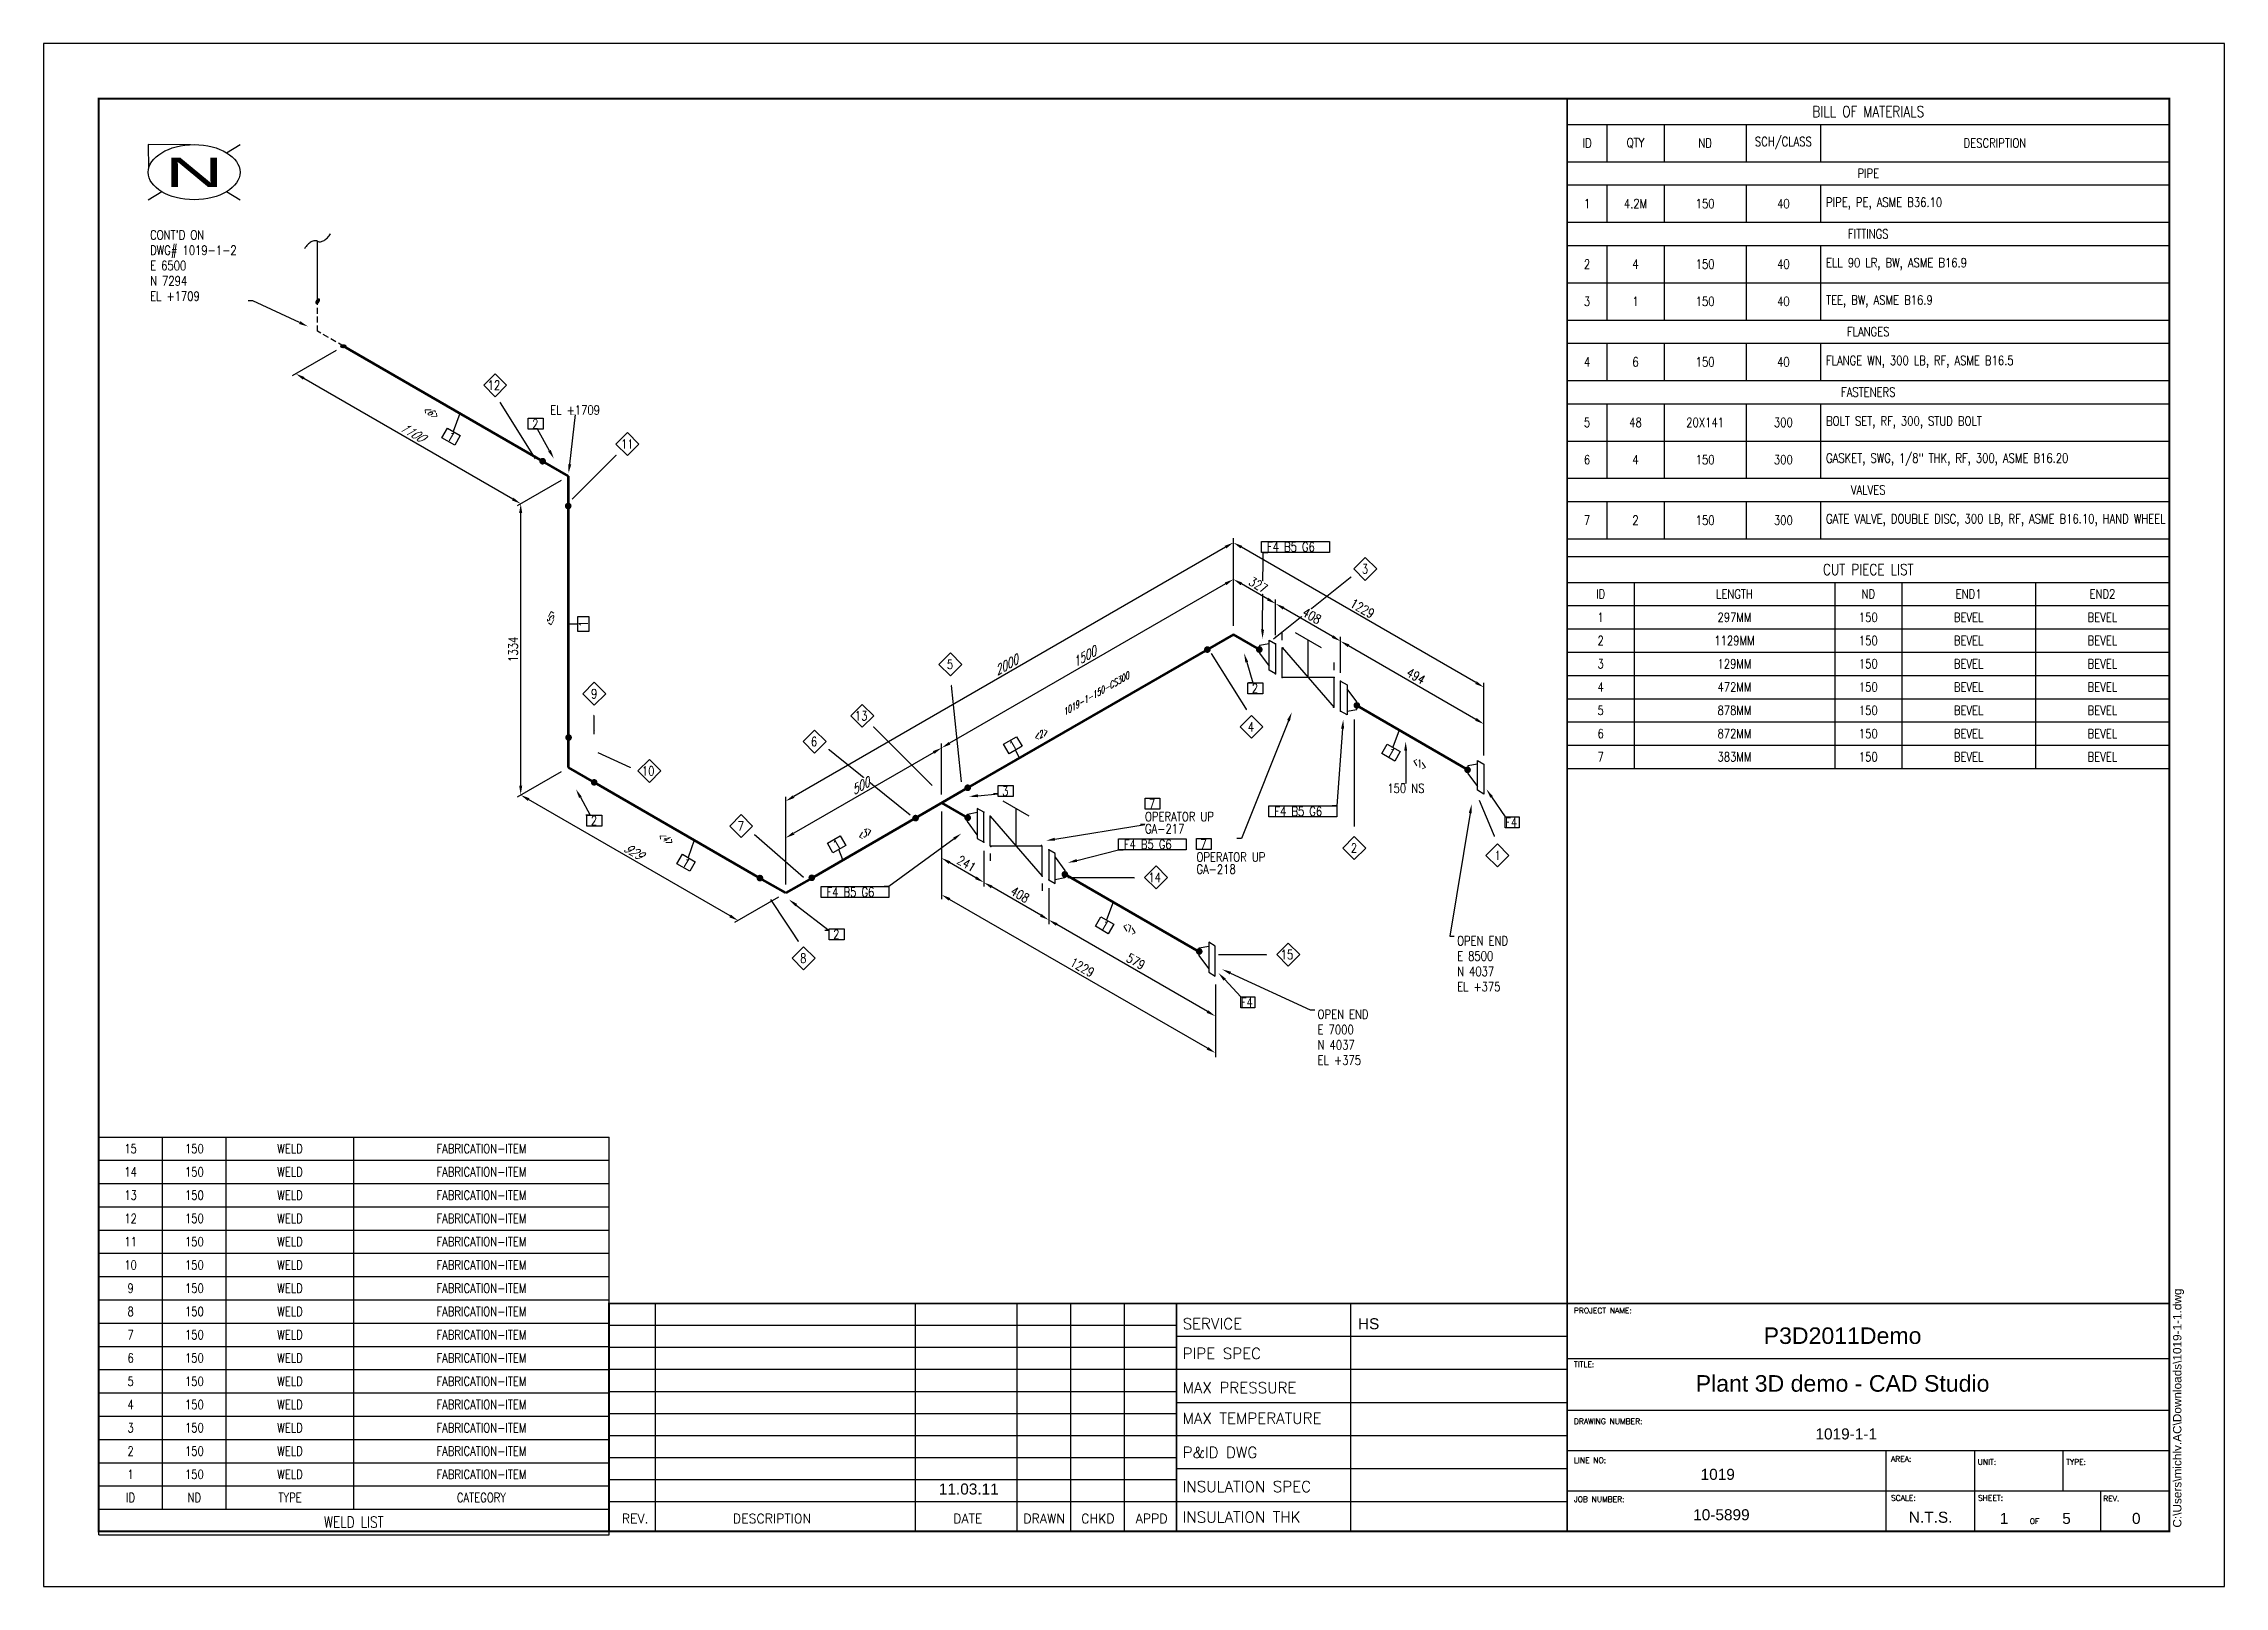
# Model space of a CAD drawing. Header units: millimetres. Extents: x 0 to 594, y 0 to 420.
import ezdxf
from ezdxf import colors
from ezdxf.entities.mleader import LeaderData, LeaderLine
from ezdxf.enums import TextEntityAlignment as Align
from ezdxf.math import Vec2, Vec3

# ---------------------------------------------------------------- set-up
doc = ezdxf.new("R2010")
doc.units = ezdxf.units.MM
doc.header["$LTSCALE"] = 0.25
doc.linetypes.add('DASHED2', pattern=[9.525, 6.35, -3.175])
for name, color, linetype in [('Annotation', 7, 'Continuous'), ('Continuation', 7, 'DASHED2'), ('Dimension', 1, 'Continuous'), ('Table', 7, 'Continuous'), ('Title Block', 5, 'Continuous'), ('Valve', 4, 'Continuous'), ('Weld', 1, 'Continuous')]:
    doc.layers.add(name, color=color, linetype=linetype)
doc.layers.add('Pipe', color=3, linetype='Continuous', lineweight=70)
doc.styles.add('AdskIsoAnnotation', font='romans.shx', dxfattribs={"width": 0.8, "height": 1})
doc.styles.add('AdskIsoMetric', font='romans.shx', dxfattribs={"width": 0.8, "height": 2.5})
doc.styles.add('AdskIsoMetric-30', font='romans.shx', dxfattribs={"width": 0.8, "height": 2.5})
doc.styles.add('AdskIsoMetric30', font='romans.shx', dxfattribs={"width": 0.8, "oblique": 30, "height": 2.5})
doc.styles.add('RomanS', font='romans.shx')
doc.styles.get("Standard").update_dxf_attribs({"font": 'arial.ttf'})
doc.dimstyles.new('AdskIsoMetric', dxfattribs={"dimtxt": 2.5, "dimasz": 2.5, "dimexe": 1, "dimexo": 2, "dimgap": 0.8, "dimtad": 1, "dimdec": 0, "dimrnd": 1, "dimzin": 0, "dimdsep": 46, "dimtxsty": 'AdskIsoMetric', "dimcen": 0, "dimclrt": 7, "dimadec": 0, "dimazin": 0, "dimtfac": 1, "dimtdec": 0, "dimtmove": 1, "dimatfit": 3, "dimfxl": 1, "dimtfill": 1, "dimfrac": 2, "dimtolj": 1, "dimtzin": 0, "dimarcsym": 0})

# ---------------------------------------------------------------- blocks, each defined once
blk = doc.blocks.new('Title Block')
at = {"linetype": 'ByBlock', "lineweight": -2}
for p, q in [((166.56, 77), (166.56, 15.07)), ((237.42, 77), (237.42, 15.07)), ((265.08, 77), (265.08, 15.07)), ((279.72, 77), (279.72, 15.07)), ((294.36, 77), (294.36, 15.07)), ((356, 77), (356, 15)), ((501.92, 15), (501.92, 37)), ((526, 15), (526, 37)), ((550.08, 26), (550.08, 37)), ((560.38, 15), (560.38, 26))]:
    blk.add_line(p, q, dxfattribs=at)
for p, q in [((308.58, 71), (154, 71)), ((415, 68), (308.58, 68)), ((308.58, 65), (154, 65)), ((415, 62), (579, 62)), ((308.58, 59), (154, 59)), ((415, 59), (308.58, 59)), ((308.58, 53), (154, 53)), ((415, 50), (308.58, 50)), ((415, 48), (579, 48)), ((308.58, 47), (154, 47)), ((308.58, 41), (154, 41)), ((415, 41), (308.58, 41)), ((415, 37), (579, 37)), ((308.58, 35), (154, 35)), ((415, 32), (308.58, 32)), ((308.58, 29), (154, 29)), ((415, 26), (579, 26)), ((308.58, 23), (154, 23)), ((415, 23), (308.58, 23))]:
    blk.add_line(p, q)
blk.add_lwpolyline([(0, 0), (594, 0), (594, 420), (0, 420)], close=True)
at = {"const_width": 0.5}
blk.add_lwpolyline([(15, 15), (579, 15), (579, 405), (15, 405)], close=True, dxfattribs=at)
at = {"linetype": 'ByBlock', "lineweight": -2, "const_width": 0.5}
for points in [[(415, 15), (415, 405)], [(579, 77), (154, 77), (154, 15)], [(308.58, 77), (308.58, 15.13)]]:
    blk.add_lwpolyline(points, dxfattribs=at)
at = {"color": 7, "linetype": 'ByBlock', "lineweight": -2, "style": 'RomanS'}
for s, height, p in [('SERVICE', 3, (310.25, 70.01)), ('PROJECT NAME:', 1.5, (416.84, 74.35)), ('PIPE SPEC', 3, (310.25, 61.9)), ('TITLE:', 1.5, (416.84, 59.68)), ('MAX PRESSURE', 3, (310.25, 52.59)), ('MAX TEMPERATURE', 3, (310.25, 44.28)), ('DRAWING NUMBER:', 1.5, (416.84, 44.2)), ('P&ID DWG ', 3, (310.25, 34.97)), ('LINE NO:', 1.5, (416.84, 33.58)), ('AREA:', 1.5, (503.19, 33.94)), ('UNIT:', 1.5, (526.81, 33.11)), ('TYPE:', 1.5, (550.89, 33.11)), ('INSULATION SPEC', 3, (310.25, 25.66)), ('JOB NUMBER:', 1.5, (416.84, 22.96)), ('SCALE:', 1.5, (503.19, 23.33)), ('SHEET:', 1.5, (526.89, 23.33)), ('REV.', 1.5, (561, 23.16)), ('INSULATION THK', 3, (310.25, 17.36)), ('OF', 1.5, (541, 17))]:
    blk.add_text(s, height=height, dxfattribs=at).set_placement(p)
for s, p in [('REV.', (161.12, 17.22)), ('DESCRIPTION', (198.4, 17.22)), ('DATE', (251.72, 17.22)), ('DRAWN', (272.53, 17.22)), ('CHKD', (287.17, 17.22)), ('APPD', (301.81, 17.22))]:
    blk.add_text(s, height=2.5, dxfattribs=at).set_placement(p, align=Align.CENTER)
at = {"color": 7, "linetype": 'ByBlock', "lineweight": -2}
blk.add_text('N.T.S.', height=3, dxfattribs=at).set_placement((514, 17.32), align=Align.CENTER)
at = {"linetype": 'ByBlock', "lineweight": -2, "insert": (580, 16), "char_height": 2.2969, "attachment_point": 1, "rotation": 90}
blk.add_mtext('C:\\\\Users\\\\michlv.AC\\\\Downloads\\\\1019-1-1.dwg', dxfattribs=at)
at = {"color": 7}
for tag, p in [('Service', (358, 70)), ('NominalSpec', (358, 62)), ('InsulationSpec', (358, 25)), ('InsulationThickness', (358, 17))]:
    blk.add_attdef(tag, p, '', height=3, dxfattribs=at)
for tag, height, p in [('Project_Name', 4.5, (490, 66)), ('Project_Description', 4.5, (490, 53)), ('DWGNAME', 3, (491, 40)), ('LineNumber', 3, (456, 29)), ('Unit', 3, (538, 28)), ('Date', 3, (252, 25)), ('Project_Number', 3, (457, 18)), ('SH', 3, (534, 17)), ('TL', 3, (551, 17)), ('REV', 3, (570, 17))]:
    blk.add_attdef(tag, text='', height=height, dxfattribs=at).set_placement(p, align=Align.CENTER)
blk = doc.blocks.new('*T2')
at = {"layer": 'Table', "color": 0, "linetype": 'ByBlock', "lineweight": -2, "transparency": 16777216}
for p, q in [((0, 0), (164, 0)), ((0, 0), (0, -119.81)), ((164, 0), (164, -119.81)), ((0, -7), (164, -7)), ((10.82, -7), (10.82, -17.14)), ((26.39, -7), (26.39, -17.14)), ((48.76, -7), (48.76, -17.14)), ((69, -7), (69, -17.14)), ((0, -17.14), (164, -17.14)), ((0, -23.48), (164, -23.48)), ((10.82, -23.48), (10.82, -33.62)), ((26.39, -23.48), (26.39, -33.62)), ((48.76, -23.48), (48.76, -33.62)), ((69, -23.48), (69, -33.62)), ((0, -33.62), (164, -33.62)), ((0, -39.95), (164, -39.95)), ((10.82, -39.95), (10.82, -60.24)), ((26.39, -39.95), (26.39, -60.24)), ((48.76, -39.95), (48.76, -60.24)), ((69, -39.95), (69, -60.24)), ((0, -50.1), (164, -50.1)), ((0, -60.24), (164, -60.24)), ((0, -66.57), (164, -66.57)), ((10.82, -66.57), (10.82, -76.71)), ((26.39, -66.57), (26.39, -76.71)), ((48.76, -66.57), (48.76, -76.71)), ((69, -66.57), (69, -76.71)), ((0, -76.71), (164, -76.71)), ((0, -83.05), (164, -83.05)), ((10.82, -83.05), (10.82, -103.33)), ((26.39, -83.05), (26.39, -103.33)), ((48.76, -83.05), (48.76, -103.33)), ((69, -83.05), (69, -103.33)), ((0, -93.19), (164, -93.19)), ((0, -103.33), (164, -103.33)), ((0, -109.67), (164, -109.67)), ((10.82, -109.67), (10.82, -119.81)), ((26.39, -109.67), (26.39, -119.81)), ((48.76, -109.67), (48.76, -119.81)), ((69, -109.67), (69, -119.81)), ((0, -119.81), (164, -119.81))]:
    blk.add_line(p, q, dxfattribs=at)
at = {"layer": 'Table', "color": 0, "transparency": 16777216, "attachment_point": 5, "style": 'AdskIsoMetric'}
for s, insert, char_height, width in [('BILL OF MATERIALS', (82, -3.5), 3, 161), ('ID', (5.41, -12.07), 2.5, 7.82), ('QTY', (18.6, -12.07), 2.5, 12.5685), ('ND', (37.57, -12.07), 2.5, 19.3704), ('SCH/CLASS', (58.88, -12.07), 2.5, 17.2411), ('DESCRIPTION', (116.5, -12.07), 2.5, 91.9999), ('PIPE', (82, -20.31), 2.5, 161), ('FITTINGS', (82, -36.79), 2.5, 161), ('FLANGES', (82, -63.4), 2.5, 161), ('FASTENERS', (82, -79.88), 2.5, 161), ('VALVES', (82, -106.5), 2.5, 161)]:
    blk.add_mtext(s, dxfattribs=dict(at, insert=insert, char_height=char_height, width=width))
at = {"layer": 'Table', "color": 4, "true_color": 0x00ffff, "transparency": 16777216, "char_height": 2.5, "style": 'AdskIsoMetric'}
for s, insert, width, attachment_point in [('1', (5.41, -28.55), 7.82, 5), ('4.2M', (18.6, -28.55), 12.5685, 5), ('150', (37.57, -28.55), 19.3704, 5), ('40', (58.88, -28.55), 17.2411, 5), ('PIPE, PE, ASME B36.10', (70.5, -28.55), 91.9999, 4), ('2', (5.41, -45.02), 7.82, 5), ('4', (18.6, -45.02), 12.5685, 5), ('150', (37.57, -45.02), 19.3704, 5), ('40', (58.88, -45.02), 17.2411, 5), ('ELL 90 LR, BW, ASME B16.9', (70.5, -45.02), 91.9999, 4), ('3', (5.41, -55.17), 7.82, 5), ('1', (18.6, -55.17), 12.5685, 5), ('150', (37.57, -55.17), 19.3704, 5), ('40', (58.88, -55.17), 17.2411, 5), ('TEE, BW, ASME B16.9', (70.5, -55.17), 91.9999, 4), ('4', (5.41, -71.64), 7.82, 5), ('6', (18.6, -71.64), 12.5685, 5), ('150', (37.57, -71.64), 19.3704, 5), ('40', (58.88, -71.64), 17.2411, 5), ('FLANGE WN, 300 LB, RF, ASME B16.5', (70.5, -71.64), 91.9999, 4), ('5', (5.41, -88.12), 7.82, 5), ('48', (18.6, -88.12), 12.5685, 5), ('20X141', (37.57, -88.12), 19.3704, 5), ('300', (58.88, -88.12), 17.2411, 5), ('BOLT SET, RF, 300, STUD BOLT', (70.5, -88.12), 91.9999, 4), ('6', (5.41, -98.26), 7.82, 5), ('4', (18.6, -98.26), 12.5685, 5), ('150', (37.57, -98.26), 19.3704, 5), ('300', (58.88, -98.26), 17.2411, 5), ('GASKET, SWG, 1/8" THK, RF, 300, ASME B16.20', (70.5, -98.26), 91.9999, 4), ('7', (5.41, -114.74), 7.82, 5), ('2', (18.6, -114.74), 12.5685, 5), ('150', (37.57, -114.74), 19.3704, 5), ('300', (58.88, -114.74), 17.2411, 5), ('GATE VALVE, DOUBLE DISC, 300 LB, RF, ASME B16.10, HAND WHEEL', (70.5, -114.74), 91.9999, 4)]:
    blk.add_mtext(s, dxfattribs=dict(at, insert=insert, width=width, attachment_point=attachment_point))
blk = doc.blocks.new('*T3')
at = {"layer": 'Table', "color": 0, "linetype": 'ByBlock', "lineweight": -2, "transparency": 16777216}
for p, q in [((0, 0), (164, 0)), ((0, 0), (0, -57.67)), ((164, 0), (164, -57.67)), ((0, -7), (164, -7)), ((18.22, -7), (18.22, -57.67)), ((72.89, -7), (72.89, -57.67)), ((91.11, -7), (91.11, -57.67)), ((127.56, -7), (127.56, -57.67)), ((0, -13.33), (164, -13.33)), ((0, -19.67), (164, -19.67)), ((0, -26), (164, -26)), ((0, -32.33), (164, -32.33)), ((0, -38.67), (164, -38.67)), ((0, -45), (164, -45)), ((0, -51.33), (164, -51.33)), ((0, -57.67), (164, -57.67))]:
    blk.add_line(p, q, dxfattribs=at)
at = {"layer": 'Table', "color": 0, "transparency": 16777216, "attachment_point": 5, "style": 'AdskIsoMetric'}
for s, insert, char_height, width in [('CUT PIECE LIST', (82, -3.5), 3, 161), ('ID', (9.11, -10.17), 2.5, 15.2222), ('LENGTH', (45.56, -10.17), 2.5, 51.6667), ('ND', (82, -10.17), 2.5, 15.2222), ('END1', (109.33, -10.17), 2.5, 33.4444), ('END2', (145.78, -10.17), 2.5, 33.4444)]:
    blk.add_mtext(s, dxfattribs=dict(at, insert=insert, char_height=char_height, width=width))
at = {"layer": 'Table', "color": 4, "true_color": 0x00ffff, "transparency": 16777216, "char_height": 2.5, "attachment_point": 5, "style": 'AdskIsoMetric'}
for s, insert, width in [('1', (9.11, -16.5), 15.2222), ('297MM', (45.56, -16.5), 51.6667), ('150', (82, -16.5), 15.2222), ('BEVEL', (109.33, -16.5), 33.4444), ('BEVEL', (145.78, -16.5), 33.4444), ('2', (9.11, -22.83), 15.2222), ('1129MM', (45.56, -22.83), 51.6667), ('150', (82, -22.83), 15.2222), ('BEVEL', (109.33, -22.83), 33.4444), ('BEVEL', (145.78, -22.83), 33.4444), ('3', (9.11, -29.17), 15.2222), ('129MM', (45.56, -29.17), 51.6667), ('150', (82, -29.17), 15.2222), ('BEVEL', (109.33, -29.17), 33.4444), ('BEVEL', (145.78, -29.17), 33.4444), ('4', (9.11, -35.5), 15.2222), ('472MM', (45.56, -35.5), 51.6667), ('150', (82, -35.5), 15.2222), ('BEVEL', (109.33, -35.5), 33.4444), ('BEVEL', (145.78, -35.5), 33.4444), ('5', (9.11, -41.83), 15.2222), ('878MM', (45.56, -41.83), 51.6667), ('150', (82, -41.83), 15.2222), ('BEVEL', (109.33, -41.83), 33.4444), ('BEVEL', (145.78, -41.83), 33.4444), ('6', (9.11, -48.17), 15.2222), ('872MM', (45.56, -48.17), 51.6667), ('150', (82, -48.17), 15.2222), ('BEVEL', (109.33, -48.17), 33.4444), ('BEVEL', (145.78, -48.17), 33.4444), ('7', (9.11, -54.5), 15.2222), ('383MM', (45.56, -54.5), 51.6667), ('150', (82, -54.5), 15.2222), ('BEVEL', (109.33, -54.5), 33.4444), ('BEVEL', (145.78, -54.5), 33.4444)]:
    blk.add_mtext(s, dxfattribs=dict(at, insert=insert, width=width))
blk = doc.blocks.new('*T4')
at = {"layer": 'Table', "color": 0, "linetype": 'ByBlock', "lineweight": -2, "transparency": 16777216}
for p, q in [((0, 108.33), (139, 108.33)), ((0, 0), (0, 108.33)), ((17.37, 7), (17.37, 108.33)), ((34.75, 7), (34.75, 108.33)), ((69.5, 7), (69.5, 108.33)), ((139, 0), (139, 108.33)), ((0, 102), (139, 102)), ((0, 95.67), (139, 95.67)), ((0, 89.33), (139, 89.33)), ((0, 83), (139, 83)), ((0, 76.67), (139, 76.67)), ((0, 70.33), (139, 70.33)), ((0, 64), (139, 64)), ((0, 57.67), (139, 57.67)), ((0, 51.33), (139, 51.33)), ((0, 45), (139, 45)), ((0, 38.67), (139, 38.67)), ((0, 32.33), (139, 32.33)), ((0, 26), (139, 26)), ((0, 19.67), (139, 19.67)), ((0, 13.33), (139, 13.33)), ((0, 7), (139, 7)), ((0, 0), (139, 0))]:
    blk.add_line(p, q, dxfattribs=at)
at = {"layer": 'Table', "color": 4, "true_color": 0x00ffff, "transparency": 16777216, "char_height": 2.5, "attachment_point": 5, "style": 'AdskIsoMetric'}
for s, insert, width in [('15', (8.69, 105.17), 14.375), ('150', (26.06, 105.17), 14.375), ('WELD', (52.12, 105.17), 31.75), ('FABRICATION-ITEM', (104.25, 105.17), 66.5), ('14', (8.69, 98.83), 14.375), ('150', (26.06, 98.83), 14.375), ('WELD', (52.12, 98.83), 31.75), ('FABRICATION-ITEM', (104.25, 98.83), 66.5), ('13', (8.69, 92.5), 14.375), ('150', (26.06, 92.5), 14.375), ('WELD', (52.12, 92.5), 31.75), ('FABRICATION-ITEM', (104.25, 92.5), 66.5), ('12', (8.69, 86.17), 14.375), ('150', (26.06, 86.17), 14.375), ('WELD', (52.12, 86.17), 31.75), ('FABRICATION-ITEM', (104.25, 86.17), 66.5), ('11', (8.69, 79.83), 14.375), ('150', (26.06, 79.83), 14.375), ('WELD', (52.12, 79.83), 31.75), ('FABRICATION-ITEM', (104.25, 79.83), 66.5), ('10', (8.69, 73.5), 14.375), ('150', (26.06, 73.5), 14.375), ('WELD', (52.12, 73.5), 31.75), ('FABRICATION-ITEM', (104.25, 73.5), 66.5), ('9', (8.69, 67.17), 14.375), ('150', (26.06, 67.17), 14.375), ('WELD', (52.12, 67.17), 31.75), ('FABRICATION-ITEM', (104.25, 67.17), 66.5), ('8', (8.69, 60.83), 14.375), ('150', (26.06, 60.83), 14.375), ('WELD', (52.12, 60.83), 31.75), ('FABRICATION-ITEM', (104.25, 60.83), 66.5), ('7', (8.69, 54.5), 14.375), ('150', (26.06, 54.5), 14.375), ('WELD', (52.12, 54.5), 31.75), ('FABRICATION-ITEM', (104.25, 54.5), 66.5), ('6', (8.69, 48.17), 14.375), ('150', (26.06, 48.17), 14.375), ('WELD', (52.12, 48.17), 31.75), ('FABRICATION-ITEM', (104.25, 48.17), 66.5), ('5', (8.69, 41.83), 14.375), ('150', (26.06, 41.83), 14.375), ('WELD', (52.12, 41.83), 31.75), ('FABRICATION-ITEM', (104.25, 41.83), 66.5), ('4', (8.69, 35.5), 14.375), ('150', (26.06, 35.5), 14.375), ('WELD', (52.12, 35.5), 31.75), ('FABRICATION-ITEM', (104.25, 35.5), 66.5), ('3', (8.69, 29.17), 14.375), ('150', (26.06, 29.17), 14.375), ('WELD', (52.12, 29.17), 31.75), ('FABRICATION-ITEM', (104.25, 29.17), 66.5), ('2', (8.69, 22.83), 14.375), ('150', (26.06, 22.83), 14.375), ('WELD', (52.12, 22.83), 31.75), ('FABRICATION-ITEM', (104.25, 22.83), 66.5), ('1', (8.69, 16.5), 14.375), ('150', (26.06, 16.5), 14.375), ('WELD', (52.12, 16.5), 31.75), ('FABRICATION-ITEM', (104.25, 16.5), 66.5)]:
    blk.add_mtext(s, dxfattribs=dict(at, insert=insert, width=width))
at = {"layer": 'Table', "color": 0, "transparency": 16777216, "attachment_point": 5, "style": 'AdskIsoMetric'}
for s, insert, char_height, width in [('ID', (8.69, 10.17), 2.5, 14.375), ('ND', (26.06, 10.17), 2.5, 14.375), ('TYPE', (52.12, 10.17), 2.5, 31.75), ('CATEGORY', (104.25, 10.17), 2.5, 66.5), ('WELD LIST', (69.5, 3.5), 3, 136)]:
    blk.add_mtext(s, dxfattribs=dict(at, insert=insert, char_height=char_height, width=width))
blk = doc.blocks.new('*U5')
at = {"color": 0, "linetype": 'ByBlock', "lineweight": 25}
for p, q in [((-1, 7.48), (-12.5, 7.5)), ((-12.5, 7.5), (-12.39, 1)), ((8.84, 5.3), (12.5, 7.5)), ((-12.5, -7.5), (-8.84, -5.3)), ((8.84, -5.3), (12.5, -7.5))]:
    blk.add_line(p, q, dxfattribs=at)
at = {"color": 0, "linetype": 'ByBlock', "lineweight": -2}
blk.add_line((0, 0), (0, 0), dxfattribs=at)
blk.add_line((0, 0), (0, 0), dxfattribs=at)
blk.add_line((0, 0), (0, 0), dxfattribs=at)
blk.add_line((0, 0), (0, 0), dxfattribs=at)
blk.add_line((0, 0), (0, 0), dxfattribs=at)
at = {"color": 0, "linetype": 'ByBlock', "lineweight": 25}
blk.add_ellipse((0, 0), major_axis=(12.5, 0), ratio=0.6, dxfattribs=at)
at = {"color": 0, "linetype": 'ByBlock', "lineweight": 40, "width": 2}
blk.add_text('N', height=8, dxfattribs=at).set_placement((0, 0), align=Align.MIDDLE_CENTER)
blk = doc.blocks.new('FlangeWN-1-IsoRight')
at = {"color": 0, "linetype": 'ByBlock', "lineweight": -2, "extrusion": (0.707107, 0.408248, -0.57735)}
for p, q in [((0.022, 0.14), (-0.11, 0.115)), ((-0.11, 0.115), (-0.11, 0.013)), ((-0.11, 0.013), (0.022, -0.166)), ((0.022, 0.191), (0.11, 0.14)), ((0.022, -0.217), (0.022, 0.191)), ((0.11, 0.14), (0.11, -0.268)), ((0.11, -0.268), (0.022, -0.217))]:
    blk.add_line(p, q, dxfattribs=at)
blk = doc.blocks.new('Gasket-1-IsoRight')
at = {"color": 0, "linetype": 'ByBlock', "lineweight": -2, "extrusion": (1, 0, 0)}
for p in [(-0.044, 0.23), (0.044, 0.179), (-0.053, -0.174), (0.044, -0.23)]:
    blk.add_point(p, dxfattribs=at)
blk = doc.blocks.new('GateValve-1-IsoRight')
at = {"color": 0, "linetype": 'ByBlock', "lineweight": -2, "extrusion": (0.707107, 0.408248, -0.57735)}
for p, q in [((0.354, -0.408), (-0.354, 0.408)), ((-0.354, 0.408), (-0.354, 0)), ((-0.354, 0), (0.354, 0)), ((0.354, 0), (0.354, -0.408))]:
    blk.add_line(p, q, dxfattribs=at)
blk = doc.blocks.new('Operator_Hand1-2-IsoRight')
at = {"color": 0, "linetype": 'ByBlock', "lineweight": -2, "extrusion": (-0.707107, -0.408248, 0.57735)}
for p, q in [((0, 0), (0, -0.51)), ((0.177, -0.612), (-0.177, -0.408))]:
    blk.add_line(p, q, dxfattribs=at)
blk = doc.blocks.new('Elbow-1-Iso2DSkew90')
at = {"color": 0, "linetype": 'ByBlock', "lineweight": -2, "extrusion": (0, 0.816497, 0.57735)}
for p, q in [((0, 0), (-7.07, -4.08)), ((0, 0), (0, 0)), ((7.07, -4.08), (0, 0))]:
    blk.add_line(p, q, dxfattribs=at)
blk = doc.blocks.new('Tee-1-Iso2DSkew90')
at = {"color": 0, "linetype": 'ByBlock', "lineweight": -2, "extrusion": (0, 0.816497, 0.57735)}
for p, q in [((7.07, 4.08), (-7.07, -4.08)), ((0, 0), (7.07, -4.08))]:
    blk.add_line(p, q, dxfattribs=at)
blk = doc.blocks.new('Elbow-2-Iso2DSkew90')
at = {"color": 0, "linetype": 'ByBlock', "lineweight": -2, "extrusion": (6.10954e-13, -0.816497, -0.57735)}
for p, q in [((0, 0), (-7.07, 4.08)), ((7.07, 4.08), (0, 0)), ((0, 0), (0, 0))]:
    blk.add_line(p, q, dxfattribs=at)
blk = doc.blocks.new('Elbow-3-Iso2DSkew90')
at = {"color": 0, "linetype": 'ByBlock', "lineweight": -2, "extrusion": (0.707107, 0.408248, -0.57735)}
for p, q in [((0, 0), (0, 8.16)), ((0, 0), (0, 0)), ((7.07, -4.08), (0, 0))]:
    blk.add_line(p, q, dxfattribs=at)
blk = doc.blocks.new('Elbow-1-Iso2DSkew0')
at = {"color": 0, "linetype": 'ByBlock', "lineweight": -2, "extrusion": (-0.707107, -0.408248, 0.57735)}
for p, q in [((0, 0), (-7.07, 4.08)), ((0, 0), (0, 0)), ((0, -8.16), (0, 0))]:
    blk.add_line(p, q, dxfattribs=at)
blk = doc.blocks.new('FlangeWN-2-IsoRight')
at = {"color": 0, "linetype": 'ByBlock', "lineweight": -2, "extrusion": (-0.707107, -0.408248, 0.57735)}
for p, q in [((-0.11, 0.115), (0.022, 0.14)), ((-0.11, 0.013), (-0.11, 0.115)), ((0.022, -0.166), (-0.11, 0.013)), ((0.11, 0.14), (0.022, 0.191)), ((0.022, 0.191), (0.022, -0.217)), ((0.11, -0.268), (0.11, 0.14)), ((0.022, -0.217), (0.11, -0.268))]:
    blk.add_line(p, q, dxfattribs=at)
blk = doc.blocks.new('Gasket-2-IsoRight')
at = {"color": 0, "linetype": 'ByBlock', "lineweight": -2, "extrusion": (-1, 0, 0)}
for p in [(-0.053, 0.235), (0.044, 0.179), (-0.044, -0.179), (0.044, -0.23)]:
    blk.add_point(p, dxfattribs=at)
blk = doc.blocks.new('GateValve-2-IsoRight')
at = {"color": 0, "linetype": 'ByBlock', "lineweight": -2, "extrusion": (-0.707107, -0.408248, 0.57735)}
for p, q in [((-0.354, 0), (-0.354, 0.408)), ((-0.354, 0.408), (0.354, -0.408)), ((0.354, 0), (-0.354, 0)), ((0.354, -0.408), (0.354, 0))]:
    blk.add_line(p, q, dxfattribs=at)
blk = doc.blocks.new('Operator_Hand1-1-IsoRight')
at = {"color": 0, "linetype": 'ByBlock', "lineweight": -2, "extrusion": (0.707107, 0.408248, -0.57735)}
for p, q in [((0.177, 0.408), (-0.177, 0.612)), ((0, 0), (0, 0.51))]:
    blk.add_line(p, q, dxfattribs=at)
blk = doc.blocks.new('Elbow-4-Iso2DSkew90')
at = {"color": 0, "linetype": 'ByBlock', "lineweight": -2, "extrusion": (0.707107, 0.408248, -0.57735)}
for p, q in [((0, 0), (0, 8.16)), ((0, 0), (0, 0)), ((7.07, -4.08), (0, 0))]:
    blk.add_line(p, q, dxfattribs=at)
blk = doc.blocks.new('SplitMark-2-IsoRight')
at = {"color": 0, "linetype": 'Continuous', "lineweight": -2, "extrusion": (-0.707107, -0.408248, 0.57735)}
blk.add_line((-0.707, 0.612), (-0.707, 0.612), dxfattribs=at)
at = {"color": 0, "linetype": 'ByBlock', "lineweight": -2, "extrusion": (-0.707107, -0.408248, 0.57735)}
blk.add_line((0, 0), (-0.707, 0.408), dxfattribs=at)
for centre, start_param, end_param in [((-0.8, 0.564), 3.166366, 4.687616), ((-0.614, 0.253), 0.024424, 1.546372)]:
    blk.add_ellipse(centre, major_axis=(-0.091, 0.157), ratio=0.57735, start_param=start_param, end_param=end_param)
blk = doc.blocks.new('AnnoRect')
at = {"color": 0, "linetype": 'ByBlock', "lineweight": -2}
blk.add_wipeout([(-0.81, -0.6), (-0.81, 0.6), (0.81, 0.6), (0.81, -0.6)], dxfattribs=at)
blk.add_lwpolyline([(-0.81, -0.6), (-0.81, 0.6), (0.81, 0.6), (0.81, -0.6)], close=True, dxfattribs=at)
at = {"color": 0, "linetype": 'ByBlock', "lineweight": -2, "style": 'AdskIsoAnnotation', "width": 0.8}
blk.add_attdef('XX', text='', height=1, dxfattribs=at).set_placement((0, 0), align=Align.MIDDLE_CENTER)
blk = doc.blocks.new('AnnoDiamond')
at = {"color": 0, "linetype": 'ByBlock', "lineweight": -2}
blk.add_wipeout([(0, -2.37), (2.37, 0), (0, 2.37), (-2.37, 0)], dxfattribs=at)
blk.add_lwpolyline([(0, -1.25), (1.25, 0), (0, 1.25), (-1.25, 0)], close=True, dxfattribs=at)
at = {"color": 0, "linetype": 'ByBlock', "lineweight": -2, "style": 'AdskIsoAnnotation', "width": 0.8}
blk.add_attdef('XX', text='', height=1, dxfattribs=at).set_placement((0, 0), align=Align.MIDDLE_CENTER)
blk = doc.blocks.new('*D36')
at = {"layer": 'Defpoints', "color": 0, "transparency": 16777216}
for p in [(324.08, 284.17), (324.08, 259.17), (392.3, 223.87)]:
    blk.add_point(p, dxfattribs=at)
at = {"layer": 'Dimension', "color": 0, "lineweight": -2, "transparency": 16777216}
for p, q in [((324.08, 261.48), (324.08, 285.33)), ((390.14, 246.03), (326.25, 282.92)), ((392.3, 226.18), (392.3, 245.94))]:
    blk.add_line(p, q, dxfattribs=at)
at = {"layer": 'Dimension', "color": 0, "transparency": 16777216}
for points in [[(326.46, 283.28), (326.04, 282.56), (324.08, 284.17)], [(390.35, 246.39), (389.93, 245.67), (392.3, 244.78)]]:
    blk.add_solid(points, dxfattribs=at)
at = {"layer": 'Dimension', "color": 7, "transparency": 16777216, "insert": (359.22, 266.25), "char_height": 2.5, "attachment_point": 5, "rotation": 330, "style": 'AdskIsoMetric-30', "bg_fill": 3, "box_fill_scale": 1.1, "bg_fill_color": 256, "bg_fill_true_color": 13158600, "bg_fill_transparency": 0}
blk.add_mtext('\\A1;1229', dxfattribs=at)
blk = doc.blocks.new('*D37')
at = {"layer": 'Defpoints', "color": 0, "transparency": 16777216}
for p in [(324.08, 274.17), (324.08, 259.17), (335.57, 256.62)]:
    blk.add_point(p, dxfattribs=at)
at = {"layer": 'Dimension', "color": 0, "lineweight": -2, "transparency": 16777216}
for p, q in [((324.08, 261.48), (324.08, 275.33)), ((333.41, 268.79), (326.25, 272.92)), ((335.57, 258.93), (335.57, 268.69))]:
    blk.add_line(p, q, dxfattribs=at)
at = {"layer": 'Dimension', "color": 0, "transparency": 16777216}
for points in [[(326.46, 273.28), (326.04, 272.56), (324.08, 274.17)], [(333.62, 269.15), (333.2, 268.43), (335.57, 267.54)]]:
    blk.add_solid(points, dxfattribs=at)
at = {"layer": 'Dimension', "color": 7, "transparency": 16777216, "insert": (330.85, 272.63), "char_height": 2.5, "attachment_point": 5, "rotation": 330, "style": 'AdskIsoMetric-30', "bg_fill": 3, "box_fill_scale": 1.1, "bg_fill_color": 256, "bg_fill_true_color": 13158600, "bg_fill_transparency": 0}
blk.add_mtext('\\A1;327', dxfattribs=at)
blk = doc.blocks.new('*D38')
at = {"layer": 'Defpoints', "color": 0, "transparency": 16777216}
for p in [(335.57, 267.54), (335.57, 256.62), (353.25, 246.41)]:
    blk.add_point(p, dxfattribs=at)
at = {"layer": 'Dimension', "color": 0, "lineweight": -2, "transparency": 16777216}
for p, q in [((335.57, 258.93), (335.57, 268.69)), ((351.09, 258.58), (337.74, 266.29)), ((353.25, 248.72), (353.25, 258.49))]:
    blk.add_line(p, q, dxfattribs=at)
at = {"layer": 'Dimension', "color": 0, "transparency": 16777216}
for points in [[(337.95, 266.65), (337.53, 265.93), (335.57, 267.54)], [(351.3, 258.94), (350.88, 258.22), (353.25, 257.33)]]:
    blk.add_solid(points, dxfattribs=at)
at = {"layer": 'Dimension', "color": 7, "transparency": 16777216, "insert": (345.44, 264.21), "char_height": 2.5, "attachment_point": 5, "rotation": 330, "style": 'AdskIsoMetric-30', "bg_fill": 3, "box_fill_scale": 1.1, "bg_fill_color": 256, "bg_fill_true_color": 13158600, "bg_fill_transparency": 0}
blk.add_mtext('\\A1;408', dxfattribs=at)
blk = doc.blocks.new('GasketHacheMark-1-IsoRight')
at = {"linetype": 'ByBlock', "lineweight": -2, "extrusion": (0.707107, 0.408248, -0.57735)}
blk.add_line((0, 0), (0, 0.102), dxfattribs=at)
blk = doc.blocks.new('*D39')
at = {"layer": 'Defpoints', "color": 0, "transparency": 16777216}
for p in [(353.25, 257.33), (353.25, 246.41), (392.3, 223.87)]:
    blk.add_point(p, dxfattribs=at)
at = {"layer": 'Dimension', "color": 0, "lineweight": -2, "transparency": 16777216}
for p, q in [((353.25, 248.72), (353.25, 258.49)), ((390.14, 236.03), (355.42, 256.08)), ((392.3, 226.18), (392.3, 235.94))]:
    blk.add_line(p, q, dxfattribs=at)
at = {"layer": 'Dimension', "color": 0, "transparency": 16777216}
for points in [[(355.63, 256.44), (355.21, 255.72), (353.25, 257.33)], [(390.35, 236.39), (389.93, 235.67), (392.3, 234.78)]]:
    blk.add_solid(points, dxfattribs=at)
at = {"layer": 'Dimension', "color": 7, "transparency": 16777216, "insert": (373.8, 247.83), "char_height": 2.5, "attachment_point": 5, "rotation": 330, "style": 'AdskIsoMetric-30', "bg_fill": 3, "box_fill_scale": 1.1, "bg_fill_color": 256, "bg_fill_true_color": 13158600, "bg_fill_transparency": 0}
blk.add_mtext('\\A1;494', dxfattribs=at)
blk = doc.blocks.new('*D40')
at = {"layer": 'Defpoints', "color": 0, "transparency": 16777216}
for p in [(324.08, 259.17), (202.14, 213.77), (202.14, 188.77)]:
    blk.add_point(p, dxfattribs=at)
at = {"layer": 'Dimension', "color": 0, "lineweight": -2, "transparency": 16777216}
for p, q in [((324.08, 261.48), (324.08, 285.33)), ((321.92, 282.92), (204.3, 215.02)), ((202.14, 191.08), (202.14, 214.92))]:
    blk.add_line(p, q, dxfattribs=at)
at = {"layer": 'Dimension', "color": 0, "transparency": 16777216}
for points in [[(321.71, 283.28), (322.13, 282.56), (324.08, 284.17)], [(204.1, 215.38), (204.51, 214.65), (202.14, 213.77)]]:
    blk.add_solid(points, dxfattribs=at)
at = {"layer": 'Dimension', "color": 7, "transparency": 16777216, "insert": (262.09, 250.74), "char_height": 2.5, "attachment_point": 5, "rotation": 30, "style": 'AdskIsoMetric30', "bg_fill": 3, "box_fill_scale": 1.1, "bg_fill_color": 256, "bg_fill_true_color": 13158600, "bg_fill_transparency": 0}
blk.add_mtext('\\A1;2000', dxfattribs=at)
blk = doc.blocks.new('*D41')
at = {"layer": 'Defpoints', "color": 0, "transparency": 16777216}
for p in [(244.61, 213.28), (202.14, 203.77), (202.14, 188.77)]:
    blk.add_point(p, dxfattribs=at)
at = {"layer": 'Dimension', "color": 0, "lineweight": -2, "transparency": 16777216}
for p, q in [((242.44, 227.03), (204.3, 205.02)), ((244.61, 215.59), (244.61, 229.44)), ((202.14, 191.08), (202.14, 204.92))]:
    blk.add_line(p, q, dxfattribs=at)
at = {"layer": 'Dimension', "color": 0, "transparency": 16777216}
for points in [[(242.23, 227.39), (242.65, 226.67), (244.61, 228.28)], [(204.1, 205.38), (204.51, 204.65), (202.14, 203.77)]]:
    blk.add_solid(points, dxfattribs=at)
at = {"layer": 'Dimension', "color": 7, "transparency": 16777216, "insert": (222.35, 217.8), "char_height": 2.5, "attachment_point": 5, "rotation": 30, "style": 'AdskIsoMetric30', "bg_fill": 3, "box_fill_scale": 1.1, "bg_fill_color": 256, "bg_fill_true_color": 13158600, "bg_fill_transparency": 0}
blk.add_mtext('\\A1;500', dxfattribs=at)
blk = doc.blocks.new('*D42')
at = {"layer": 'Defpoints', "color": 0, "transparency": 16777216}
for p in [(324.08, 259.17), (244.61, 228.28), (244.61, 213.28)]:
    blk.add_point(p, dxfattribs=at)
at = {"layer": 'Dimension', "color": 0, "lineweight": -2, "transparency": 16777216}
for p, q in [((324.08, 261.48), (324.08, 275.33)), ((321.92, 272.92), (246.77, 229.53)), ((244.61, 215.59), (244.61, 229.44))]:
    blk.add_line(p, q, dxfattribs=at)
at = {"layer": 'Dimension', "color": 0, "transparency": 16777216}
for points in [[(321.71, 273.28), (322.13, 272.56), (324.08, 274.17)], [(246.56, 229.89), (246.98, 229.17), (244.61, 228.28)]]:
    blk.add_solid(points, dxfattribs=at)
at = {"layer": 'Dimension', "color": 7, "transparency": 16777216, "insert": (283.32, 253), "char_height": 2.5, "attachment_point": 5, "rotation": 30, "style": 'AdskIsoMetric30', "bg_fill": 3, "box_fill_scale": 1.1, "bg_fill_color": 256, "bg_fill_true_color": 13158600, "bg_fill_transparency": 0}
blk.add_mtext('\\A1;1500', dxfattribs=at)
blk = doc.blocks.new('*D43')
at = {"layer": 'Defpoints', "color": 0, "transparency": 16777216}
for p in [(142.94, 222.95), (129.95, 215.45), (202.14, 188.77)]:
    blk.add_point(p, dxfattribs=at)
at = {"layer": 'Dimension', "color": 0, "lineweight": -2, "transparency": 16777216}
for p, q in [((140.94, 221.79), (128.95, 214.87)), ((186.98, 182.52), (132.11, 214.2)), ((200.14, 187.61), (188.15, 180.69))]:
    blk.add_line(p, q, dxfattribs=at)
at = {"layer": 'Dimension', "color": 0, "transparency": 16777216}
for points in [[(132.32, 214.56), (131.9, 213.83), (129.95, 215.45)], [(187.19, 182.88), (186.77, 182.15), (189.15, 181.27)]]:
    blk.add_solid(points, dxfattribs=at)
at = {"layer": 'Dimension', "color": 7, "transparency": 16777216, "insert": (160.57, 200.13), "char_height": 2.5, "attachment_point": 5, "rotation": 330, "style": 'AdskIsoMetric30', "bg_fill": 3, "box_fill_scale": 1.1, "bg_fill_color": 256, "bg_fill_true_color": 13158600, "bg_fill_transparency": 0}
blk.add_mtext('\\A1;929', dxfattribs=at)
blk = doc.blocks.new('*D44')
at = {"layer": 'Defpoints', "color": 0, "transparency": 16777216}
for p in [(142.94, 302.26), (129.95, 294.76), (142.94, 222.95)]:
    blk.add_point(p, dxfattribs=at)
at = {"layer": 'Dimension', "color": 0, "lineweight": -2, "transparency": 16777216}
for p, q in [((140.94, 301.11), (128.95, 294.18)), ((129.95, 217.95), (129.95, 292.26)), ((140.94, 221.79), (128.95, 214.87))]:
    blk.add_line(p, q, dxfattribs=at)
at = {"layer": 'Dimension', "color": 0, "transparency": 16777216}
for points in [[(129.53, 292.26), (130.36, 292.26), (129.95, 294.76)], [(129.53, 217.95), (130.36, 217.95), (129.95, 215.45)]]:
    blk.add_solid(points, dxfattribs=at)
at = {"layer": 'Dimension', "color": 7, "transparency": 16777216, "insert": (127.9, 255.1), "char_height": 2.5, "attachment_point": 5, "rotation": 90, "style": 'AdskIsoMetric-30', "bg_fill": 3, "box_fill_scale": 1.1, "bg_fill_color": 256, "bg_fill_true_color": 13158600, "bg_fill_transparency": 0}
blk.add_mtext('\\A1;1334', dxfattribs=at)
blk = doc.blocks.new('*D45')
at = {"layer": 'Defpoints', "color": 0, "transparency": 16777216}
for p in [(81.69, 337.62), (68.7, 330.12), (142.94, 302.26)]:
    blk.add_point(p, dxfattribs=at)
at = {"layer": 'Dimension', "color": 0, "lineweight": -2, "transparency": 16777216}
for p, q in [((79.69, 336.47), (67.7, 329.55)), ((127.78, 296.01), (70.86, 328.87)), ((140.94, 301.11), (128.95, 294.18))]:
    blk.add_line(p, q, dxfattribs=at)
at = {"layer": 'Dimension', "color": 0, "transparency": 16777216}
for points in [[(71.07, 329.24), (70.65, 328.51), (68.7, 330.12)], [(127.99, 296.37), (127.57, 295.65), (129.95, 294.76)]]:
    blk.add_solid(points, dxfattribs=at)
at = {"layer": 'Dimension', "color": 7, "transparency": 16777216, "insert": (100.35, 314.22), "char_height": 2.5, "attachment_point": 5, "rotation": 330, "style": 'AdskIsoMetric30', "bg_fill": 3, "box_fill_scale": 1.1, "bg_fill_color": 256, "bg_fill_true_color": 13158600, "bg_fill_transparency": 0}
blk.add_mtext('\\A1;1100', dxfattribs=at)
blk = doc.blocks.new('*D46')
at = {"layer": 'Defpoints', "color": 0, "transparency": 16777216}
for p in [(244.61, 213.28), (244.61, 188.28), (319.16, 166.16)]:
    blk.add_point(p, dxfattribs=at)
at = {"layer": 'Dimension', "color": 0, "lineweight": -2, "transparency": 16777216}
for p, q in [((244.61, 210.97), (244.61, 187.13)), ((316.99, 146.49), (246.77, 187.03)), ((319.16, 163.85), (319.16, 144.09))]:
    blk.add_line(p, q, dxfattribs=at)
at = {"layer": 'Dimension', "color": 0, "transparency": 16777216}
for points in [[(246.98, 187.39), (246.56, 186.67), (244.61, 188.28)], [(317.2, 146.85), (316.79, 146.13), (319.16, 145.24)]]:
    blk.add_solid(points, dxfattribs=at)
at = {"layer": 'Dimension', "color": 7, "transparency": 16777216, "insert": (282.91, 168.54), "char_height": 2.5, "attachment_point": 5, "rotation": 330, "style": 'AdskIsoMetric-30', "bg_fill": 3, "box_fill_scale": 1.1, "bg_fill_color": 256, "bg_fill_true_color": 13158600, "bg_fill_transparency": 0}
blk.add_mtext('\\A1;1229', dxfattribs=at)
blk = doc.blocks.new('*D47')
at = {"layer": 'Defpoints', "color": 0, "transparency": 16777216}
for p in [(244.61, 213.28), (256.1, 202.57), (244.61, 198.28)]:
    blk.add_point(p, dxfattribs=at)
at = {"layer": 'Dimension', "color": 0, "lineweight": -2, "transparency": 16777216}
for p, q in [((244.61, 210.97), (244.61, 197.13)), ((253.93, 192.9), (246.77, 197.03)), ((256.1, 200.26), (256.1, 190.5))]:
    blk.add_line(p, q, dxfattribs=at)
at = {"layer": 'Dimension', "color": 0, "transparency": 16777216}
for points in [[(246.98, 197.39), (246.56, 196.67), (244.61, 198.28)], [(254.14, 193.26), (253.72, 192.54), (256.1, 191.65)]]:
    blk.add_solid(points, dxfattribs=at)
at = {"layer": 'Dimension', "color": 7, "transparency": 16777216, "insert": (251.38, 196.74), "char_height": 2.5, "attachment_point": 5, "rotation": 330, "style": 'AdskIsoMetric-30', "bg_fill": 3, "box_fill_scale": 1.1, "bg_fill_color": 256, "bg_fill_true_color": 13158600, "bg_fill_transparency": 0}
blk.add_mtext('\\A1;241', dxfattribs=at)
blk = doc.blocks.new('*D48')
at = {"layer": 'Defpoints', "color": 0, "transparency": 16777216}
for p in [(256.1, 202.57), (256.1, 191.65), (273.77, 192.36)]:
    blk.add_point(p, dxfattribs=at)
at = {"layer": 'Dimension', "color": 0, "lineweight": -2, "transparency": 16777216}
for p, q in [((256.1, 200.26), (256.1, 190.5)), ((271.61, 182.69), (258.26, 190.4)), ((273.77, 190.05), (273.77, 180.29))]:
    blk.add_line(p, q, dxfattribs=at)
at = {"layer": 'Dimension', "color": 0, "transparency": 16777216}
for points in [[(258.47, 190.76), (258.05, 190.04), (256.1, 191.65)], [(271.82, 183.05), (271.4, 182.33), (273.77, 181.44)]]:
    blk.add_solid(points, dxfattribs=at)
at = {"layer": 'Dimension', "color": 7, "transparency": 16777216, "insert": (265.96, 188.32), "char_height": 2.5, "attachment_point": 5, "rotation": 330, "style": 'AdskIsoMetric-30', "bg_fill": 3, "box_fill_scale": 1.1, "bg_fill_color": 256, "bg_fill_true_color": 13158600, "bg_fill_transparency": 0}
blk.add_mtext('\\A1;408', dxfattribs=at)
blk = doc.blocks.new('GasketHacheMark-2-IsoRight')
at = {"linetype": 'ByBlock', "lineweight": -2, "extrusion": (-0.707107, -0.408248, 0.57735)}
blk.add_line((0, 0), (0, -0.102), dxfattribs=at)
blk = doc.blocks.new('*D49')
at = {"layer": 'Defpoints', "color": 0, "transparency": 16777216}
for p in [(273.77, 192.36), (273.77, 181.44), (319.16, 166.16)]:
    blk.add_point(p, dxfattribs=at)
at = {"layer": 'Dimension', "color": 0, "lineweight": -2, "transparency": 16777216}
for p, q in [((273.77, 190.05), (273.77, 180.29)), ((316.99, 156.49), (275.94, 180.19)), ((319.16, 163.85), (319.16, 154.09))]:
    blk.add_line(p, q, dxfattribs=at)
at = {"layer": 'Dimension', "color": 0, "transparency": 16777216}
for points in [[(276.15, 180.55), (275.73, 179.83), (273.77, 181.44)], [(317.2, 156.85), (316.79, 156.13), (319.16, 155.24)]]:
    blk.add_solid(points, dxfattribs=at)
at = {"layer": 'Dimension', "color": 7, "transparency": 16777216, "insert": (297.49, 170.12), "char_height": 2.5, "attachment_point": 5, "rotation": 330, "style": 'AdskIsoMetric-30', "bg_fill": 3, "box_fill_scale": 1.1, "bg_fill_color": 256, "bg_fill_true_color": 13158600, "bg_fill_transparency": 0}
blk.add_mtext('\\A1;579', dxfattribs=at)
blk = doc.blocks.new('Weld')
at = {"linetype": 'ByBlock', "lineweight": -2}
blk.add_hatch(color=0, dxfattribs=at).paths.add_polyline_path([(0.044, -0.003), (0.043, 0.005), (0.041, 0.013), (0.038, 0.02), (0.033, 0.026), (0.028, 0.032), (0.021, 0.037), (0.014, 0.04), (0.007, 0.042), (-0.001, 0.043), (-0.009, 0.042), (-0.017, 0.04), (-0.024, 0.037), (-0.03, 0.032), (-0.036, 0.026), (-0.04, 0.02), (-0.044, 0.013), (-0.046, 0.005), (-0.047, -0.003), (-0.046, -0.01), (-0.044, -0.018), (-0.04, -0.025), (-0.036, -0.032), (-0.03, -0.037), (-0.024, -0.042), (-0.017, -0.045), (-0.009, -0.047), (-0.001, -0.048), (0.007, -0.047), (0.014, -0.045), (0.021, -0.042), (0.028, -0.037), (0.033, -0.032), (0.038, -0.025), (0.041, -0.018), (0.043, -0.01)], is_closed=False, flags=0)
blk = doc.blocks.new('Weld-1-IsoLeft')
blk.add_hatch(color=256).paths.add_polyline_path([(-0.029, 0.019), (-0.034, 0.016), (-0.038, 0.012), (-0.041, 0.007), (-0.042, 0.003), (-0.042, -0.002), (-0.041, -0.006), (-0.038, -0.011), (-0.034, -0.014), (-0.029, -0.018), (-0.023, -0.021), (-0.016, -0.023), (-0.009, -0.025), (-0.001, -0.025), (0.007, -0.025), (0.014, -0.025), (0.022, -0.023), (0.029, -0.021), (0.035, -0.018), (0.04, -0.014), (0.044, -0.011), (0.046, -0.006), (0.048, -0.002), (0.048, 0.003), (0.046, 0.007), (0.044, 0.012), (0.04, 0.016), (0.035, 0.019), (0.029, 0.022), (0.022, 0.024), (0.014, 0.026), (0.007, 0.027), (-0.001, 0.027), (-0.009, 0.026), (-0.016, 0.024), (-0.023, 0.022)], is_closed=False, flags=0)
blk = doc.blocks.new('Weld-2-IsoRight')
blk.add_hatch(color=256).paths.add_polyline_path([(-0.031, 0.02), (-0.031, 0.013), (-0.029, 0.006), (-0.027, -0.001), (-0.024, -0.008), (-0.02, -0.015), (-0.015, -0.021), (-0.01, -0.027), (-0.005, -0.032), (0.001, -0.035), (0.006, -0.038), (0.012, -0.039), (0.017, -0.04), (0.021, -0.039), (0.025, -0.036), (0.029, -0.033), (0.031, -0.028), (0.032, -0.023), (0.033, -0.017), (0.032, -0.01), (0.031, -0.003), (0.029, 0.004), (0.025, 0.011), (0.021, 0.018), (0.017, 0.024), (0.012, 0.03), (0.006, 0.035), (0.001, 0.039), (-0.005, 0.041), (-0.01, 0.043), (-0.015, 0.043), (-0.02, 0.042), (-0.024, 0.04), (-0.027, 0.036), (-0.029, 0.032), (-0.031, 0.026)], is_closed=False, flags=0)

msp = doc.modelspace()

# ---------------------------------------------------------------- linework, layer by layer
at = {"layer": 'Pipe'}
for points in [[(135.866, 306.344), (81.686, 337.625)], [(142.937, 231.111), (142.937, 294.097)], [(317.013, 255.088), (251.676, 217.366)], [(387.885, 222.335), (357.671, 239.779)], [(195.067, 192.848), (150.008, 218.863)], [(237.534, 209.201), (209.209, 192.848)], [(314.74, 172.792), (278.193, 193.892)]]:
    msp.add_lwpolyline(points, dxfattribs=at)

# ---------------------------------------------------------------- block references
for name, p in [('*T2', (415, 405)), ('*U5', (41, 385)), ('*T3', (415, 280.333)), ('*T4', (15, 14))]:
    msp.add_blockref(name, p)
at = {"layer": 'Continuation', "xscale": 20, "yscale": 20, "zscale": 20, "rotation": 300.0000000000384}
for name in ['SplitMark-2-IsoRight', 'Weld-2-IsoRight']:
    msp.add_blockref(name, (74.615, 349.872), dxfattribs=at)
at = {"layer": 'Continuation'}
msp.add_blockref('Elbow-4-Iso2DSkew90', (74.615, 341.707), dxfattribs=at)
at = {"layer": 'Pipe'}
for name, p in [('Elbow-1-Iso2DSkew0', (142.937, 302.262)), ('Elbow-1-Iso2DSkew90', (324.084, 259.171)), ('Elbow-3-Iso2DSkew90', (142.937, 222.946)), ('Tee-1-Iso2DSkew90', (244.605, 213.284)), ('Elbow-2-Iso2DSkew90', (202.138, 188.766))]:
    msp.add_blockref(name, p, dxfattribs=at)
at = {"layer": 'Title Block'}
msp.add_blockref('Title Block', (0, 0), dxfattribs=at).add_auto_attribs({'REV': '0', 'Date': '11.03.11', 'Service': 'HS', 'Project_Number': '10-5899', 'LineNumber': '1019', 'Project_Name': 'P3D2011Demo', 'Project_Description': 'Plant 3D demo - CAD Studio', 'DWGNAME': '1019-1-1', 'TL': '5', 'SH': '1'})
at = {"layer": 'Valve', "xscale": 20, "yscale": 20, "zscale": 20}
for name, p in [('FlangeWN-1-IsoRight', (333.365, 253.813)), ('FlangeWN-1-IsoRight', (390.095, 221.059)), ('GateValve-2-IsoRight', (264.935, 201.547)), ('Operator_Hand1-1-IsoRight', (264.935, 201.547)), ('Gasket-2-IsoRight', (272.89, 196.954))]:
    msp.add_blockref(name, p, dxfattribs=at)
for name, p, rotation in [('Gasket-1-IsoRight', (336.458, 252.026), 180), ('GateValve-1-IsoRight', (344.413, 247.434), 180.000000000009), ('Operator_Hand1-2-IsoRight', (344.413, 247.434), 180.000000000009), ('Gasket-1-IsoRight', (352.368, 242.841), 359.9999999999819), ('FlangeWN-1-IsoRight', (355.462, 241.055), 179.9999999999928), ('FlangeWN-2-IsoRight', (253.886, 207.926), 359.9999999999711), ('Gasket-2-IsoRight', (256.98, 206.14), 180), ('FlangeWN-2-IsoRight', (275.983, 195.168), 179.9999999999928), ('FlangeWN-2-IsoRight', (316.95, 171.516), 1.443462938737621e-11)]:
    msp.add_blockref(name, p, dxfattribs=dict(at, rotation=rotation))

# ---------------------------------------------------------------- leaders
at = {"layer": 'Annotation'}
ml = msp.add_multileader_mtext('Standard', dxfattribs=at)
ml.set_content('')
ml.set_leader_properties()
ml.build(insert=Vec2(0, 0))
ml.multileader.update_dxf_attribs({"dogleg_length": 1.244, "arrow_head_size": 2.5})
ctx = ml.context
ctx.base_point, ctx.arrow_head_size = Vec3(55.756, 350), 2.5
notes = []
notes.append((ctx, [(0, (1, 1, 0), (57, 350), (-1, 0), 1.244, [(0, [(72, 343)], 0, [])])]))
ctx.mtext, ml.multileader.dxf.content_type = None, 0
ml = msp.add_multileader_mtext('Standard', dxfattribs=at)
ml.set_content('')
ml.set_leader_properties()
ml.build(insert=Vec2(0, 0))
ml.multileader.update_dxf_attribs({"dogleg_length": 0, "arrow_head_size": 0})
ctx = ml.context
ctx.base_point, ctx.arrow_head_size = Vec3(123.229, 324.104), 0
notes.append((ctx, [(0, (1, 1, 0), (123.229, 324.104), (-1, 0), 0, [(0, [(134, 307)], 0, [])])]))
ctx.mtext, ml.multileader.dxf.content_type = None, 0
ml = msp.add_multileader_mtext('Standard', dxfattribs=at)
ml.set_content('')
ml.set_leader_properties()
ml.build(insert=Vec2(0, 0))
ml.multileader.update_dxf_attribs({"dogleg_length": 0, "arrow_head_size": 0})
ctx = ml.context
ctx.base_point, ctx.arrow_head_size = Vec3(111.529, 314.427), 0
notes.append((ctx, [(0, (1, 1, 0), (111.529, 314.427), (-1, 0), 0, [(0, [(113.352, 319.342)], 0, [])])]))
ctx.mtext, ml.multileader.dxf.content_type = None, 0
ml = msp.add_multileader_mtext('Standard', dxfattribs=at)
ml.set_content('')
ml.set_leader_properties()
ml.build(insert=Vec2(0, 0))
ml.multileader.update_dxf_attribs({"dogleg_length": 1.244, "arrow_head_size": 2.5})
ctx = ml.context
ctx.base_point, ctx.arrow_head_size = Vec3(133.311, 315), 2.5
notes.append((ctx, [(0, (1, 1, 0), (134.556, 315), (-1, 0), 1.244, [(0, [(139, 307)], 0, [])])]))
ctx.mtext, ml.multileader.dxf.content_type = None, 0
ml = msp.add_multileader_mtext('Standard', dxfattribs=at)
ml.set_content('')
ml.set_leader_properties()
ml.build(insert=Vec2(0, 0))
ml.multileader.update_dxf_attribs({"dogleg_length": 1.244, "arrow_head_size": 2.5})
ctx = ml.context
ctx.base_point, ctx.arrow_head_size = Vec3(143.638, 319), 2.5
notes.append((ctx, [(0, (1, 1, 0), (144.882, 319), (-1, 0), 1.244, [(0, [(143, 303)], 0, [])])]))
ctx.mtext, ml.multileader.dxf.content_type = None, 0
ml = msp.add_multileader_mtext('Standard', dxfattribs=at)
ml.set_content('')
ml.set_leader_properties()
ml.build(insert=Vec2(0, 0))
ml.multileader.update_dxf_attribs({"dogleg_length": 0, "arrow_head_size": 0})
ctx = ml.context
ctx.base_point, ctx.arrow_head_size = Vec3(157.438, 309.438), 0
notes.append((ctx, [(0, (1, 1, 0), (157.438, 309.438), (-1, 0), 0, [(0, [(144, 296)], 0, [])])]))
ctx.mtext, ml.multileader.dxf.content_type = None, 0
ml = msp.add_multileader_mtext('Standard', dxfattribs=at)
ml.set_content('')
ml.set_leader_properties()
ml.build(insert=Vec2(0, 0))
ml.multileader.update_dxf_attribs({"dogleg_length": 1.244, "arrow_head_size": 2.5})
ctx = ml.context
ctx.base_point, ctx.arrow_head_size = Vec3(330.982, 281.5), 2.5
notes.append((ctx, [(0, (1, 1, 0), (332.226, 281.5), (1, 0), 1.244, [(0, [(332, 258)], 0, [])])]))
ctx.mtext, ml.multileader.dxf.content_type = None, 0
ml = msp.add_multileader_mtext('Standard', dxfattribs=at)
ml.set_content('')
ml.set_leader_properties()
ml.build(insert=Vec2(0, 0))
ml.multileader.update_dxf_attribs({"dogleg_length": 0, "arrow_head_size": 0})
ctx = ml.context
ctx.base_point, ctx.arrow_head_size = Vec3(357.726, 276.149), 0
notes.append((ctx, [(0, (1, 1, 0), (357.726, 276.149), (-1, 0), 0, [(0, [(335, 258)], 0, [])])]))
ctx.mtext, ml.multileader.dxf.content_type = None, 0
ml = msp.add_multileader_mtext('Standard', dxfattribs=at)
ml.set_content('')
ml.set_leader_properties()
ml.build(insert=Vec2(0, 0))
ml.multileader.update_dxf_attribs({"dogleg_length": 0, "arrow_head_size": 0})
ctx = ml.context
ctx.base_point, ctx.arrow_head_size = Vec3(145.5, 262), 0
notes.append((ctx, [(0, (1, 1, 0), (145.5, 262), (-1, 0), 0, [(0, [(142.937, 262)], 0, [])])]))
ctx.mtext, ml.multileader.dxf.content_type = None, 0
ml = msp.add_multileader_mtext('Standard', dxfattribs=at)
ml.set_content('')
ml.set_leader_properties()
ml.build(insert=Vec2(0, 0))
ml.multileader.update_dxf_attribs({"dogleg_length": 0, "arrow_head_size": 0})
ctx = ml.context
ctx.base_point, ctx.arrow_head_size = Vec3(328.771, 236.896), 0
notes.append((ctx, [(0, (1, 1, 0), (328.771, 236.896), (-1, 0), 0, [(0, [(318, 254)], 0, [])])]))
ctx.mtext, ml.multileader.dxf.content_type = None, 0
ml = msp.add_multileader_mtext('Standard', dxfattribs=at)
ml.set_content('')
ml.set_leader_properties()
ml.build(insert=Vec2(0, 0))
ml.multileader.update_dxf_attribs({"dogleg_length": 1.244, "arrow_head_size": 2.5})
ctx = ml.context
ctx.base_point, ctx.arrow_head_size = Vec3(328.156, 246), 2.5
notes.append((ctx, [(0, (1, 1, 0), (329.4, 246), (-1, 0), 1.244, [(0, [(327, 254)], 0, [])])]))
ctx.mtext, ml.multileader.dxf.content_type = None, 0
ml = msp.add_multileader_mtext('Standard', dxfattribs=at)
ml.set_content('')
ml.set_leader_properties()
ml.build(insert=Vec2(0, 0))
ml.multileader.update_dxf_attribs({"dogleg_length": 0, "arrow_head_size": 0})
ctx = ml.context
ctx.base_point, ctx.arrow_head_size = Vec3(247, 247.875), 0
notes.append((ctx, [(0, (1, 1, 0), (247, 247.875), (-1, 0), 0, [(0, [(250, 219)], 0, [])])]))
ctx.mtext, ml.multileader.dxf.content_type = None, 0
ml = msp.add_multileader_mtext('Standard', dxfattribs=at)
ml.set_content('')
ml.set_leader_properties()
ml.build(insert=Vec2(0, 0))
ml.multileader.update_dxf_attribs({"dogleg_length": 0, "arrow_head_size": 0})
ctx = ml.context
ctx.base_point, ctx.arrow_head_size = Vec3(150, 239.875), 0
notes.append((ctx, [(0, (1, 1, 0), (150, 239.875), (-1, 0), 0, [(0, [(150, 232)], 0, [])])]))
ctx.mtext, ml.multileader.dxf.content_type = None, 0
ml = msp.add_multileader_mtext('Standard', dxfattribs=at)
ml.set_content('')
ml.set_leader_properties()
ml.build(insert=Vec2(0, 0))
ml.multileader.update_dxf_attribs({"dogleg_length": 1.244, "arrow_head_size": 2.5})
ctx = ml.context
ctx.base_point, ctx.arrow_head_size = Vec3(324.996, 203.6), 2.5
notes.append((ctx, [(0, (1, 1, 0), (326.24, 203.6), (-1, 0), 1.244, [(0, [(340, 238)], 0, [])])]))
ctx.mtext, ml.multileader.dxf.content_type = None, 0
ml = msp.add_multileader_mtext('Standard', dxfattribs=at)
ml.set_content('')
ml.set_leader_properties()
ml.build(insert=Vec2(0, 0))
ml.multileader.update_dxf_attribs({"dogleg_length": 0, "arrow_head_size": 0})
ctx = ml.context
ctx.base_point, ctx.arrow_head_size = Vec3(224.563, 235.437), 0
notes.append((ctx, [(0, (1, 1, 0), (224.563, 235.437), (-1, 0), 0, [(0, [(242, 218)], 0, [])])]))
ctx.mtext, ml.multileader.dxf.content_type = None, 0
ml = msp.add_multileader_mtext('Standard', dxfattribs=at)
ml.set_content('')
ml.set_leader_properties()
ml.build(insert=Vec2(0, 0))
ml.multileader.update_dxf_attribs({"dogleg_length": 1.244, "arrow_head_size": 2.5})
ctx = ml.context
ctx.base_point, ctx.arrow_head_size = Vec3(350.982, 212.5), 2.5
notes.append((ctx, [(0, (1, 1, 0), (352.226, 212.5), (-1, 0), 1.244, [(0, [(354, 236)], 0, [])])]))
ctx.mtext, ml.multileader.dxf.content_type = None, 0
ml = msp.add_multileader_mtext('Standard', dxfattribs=at)
ml.set_content('')
ml.set_leader_properties()
ml.build(insert=Vec2(0, 0))
ml.multileader.update_dxf_attribs({"dogleg_length": 0, "arrow_head_size": 0})
ctx = ml.context
ctx.base_point, ctx.arrow_head_size = Vec3(357, 204.125), 0
notes.append((ctx, [(0, (1, 1, 0), (357, 204.125), (-1, 0), 0, [(0, [(357, 236)], 0, [])])]))
ctx.mtext, ml.multileader.dxf.content_type = None, 0
ml = msp.add_multileader_mtext('Standard', dxfattribs=at)
ml.set_content('')
ml.set_leader_properties()
ml.build(insert=Vec2(0, 0))
ml.multileader.update_dxf_attribs({"dogleg_length": 0, "arrow_head_size": 0})
ctx = ml.context
ctx.base_point, ctx.arrow_head_size = Vec3(367.52, 228.432), 0
notes.append((ctx, [(0, (1, 1, 0), (367.52, 228.432), (-1, 0), 0, [(0, [(369.219, 233.112)], 0, [])])]))
ctx.mtext, ml.multileader.dxf.content_type = None, 0
ml = msp.add_multileader_mtext('Standard', dxfattribs=at)
ml.set_content('')
ml.set_leader_properties()
ml.build(insert=Vec2(0, 0))
ml.multileader.update_dxf_attribs({"dogleg_length": 0, "arrow_head_size": 0})
ctx = ml.context
ctx.base_point, ctx.arrow_head_size = Vec3(161.875, 222), 0
notes.append((ctx, [(0, (1, 1, 0), (161.875, 222), (-1, 0), 0, [(0, [(151, 227)], 0, [])])]))
ctx.mtext, ml.multileader.dxf.content_type = None, 0
ml = msp.add_multileader_mtext('Standard', dxfattribs=at)
ml.set_content('')
ml.set_leader_properties()
ml.build(insert=Vec2(0, 0))
ml.multileader.update_dxf_attribs({"dogleg_length": 0, "arrow_head_size": 0})
ctx = ml.context
ctx.base_point, ctx.arrow_head_size = Vec3(212.246, 229.121), 0
notes.append((ctx, [(0, (1, 1, 0), (212.246, 229.121), (-1, 0), 0, [(0, [(236, 210)], 0, [])])]))
ctx.mtext, ml.multileader.dxf.content_type = None, 0
ml = msp.add_multileader_mtext('Standard', dxfattribs=at)
ml.set_content('')
ml.set_leader_properties()
ml.build(insert=Vec2(0, 0))
ml.multileader.update_dxf_attribs({"dogleg_length": 0, "arrow_head_size": 0})
ctx = ml.context
ctx.base_point, ctx.arrow_head_size = Vec3(264.706, 227.675), 0
notes.append((ctx, [(0, (1, 1, 0), (264.706, 227.675), (-1, 0), 0, [(0, [(265.841, 225.544)], 0, [])])]))
ctx.mtext, ml.multileader.dxf.content_type = None, 0
ml = msp.add_multileader_mtext('Standard', dxfattribs=at)
ml.set_content('')
ml.set_leader_properties()
ml.build(insert=Vec2(0, 0))
ml.multileader.update_dxf_attribs({"dogleg_length": 1.244, "arrow_head_size": 2.5})
ctx = ml.context
ctx.base_point, ctx.arrow_head_size = Vec3(369.756, 218.5), 2.5
notes.append((ctx, [(0, (1, 1, 0), (371, 218.5), (-1, 0), 1.244, [(0, [(371, 230)], 0, [])])]))
ctx.mtext, ml.multileader.dxf.content_type = None, 0
ml = msp.add_multileader_mtext('Standard', dxfattribs=at)
ml.set_content('')
ml.set_leader_properties()
ml.build(insert=Vec2(0, 0))
ml.multileader.update_dxf_attribs({"dogleg_length": 1.244, "arrow_head_size": 2.5})
ctx = ml.context
ctx.base_point, ctx.arrow_head_size = Vec3(147.645, 210), 2.5
notes.append((ctx, [(0, (1, 1, 0), (148.889, 210), (-1, 0), 1.244, [(0, [(145, 217)], 0, [])])]))
ctx.mtext, ml.multileader.dxf.content_type = None, 0
ml = msp.add_multileader_mtext('Standard', dxfattribs=at)
ml.set_content('')
ml.set_leader_properties()
ml.build(insert=Vec2(0, 0))
ml.multileader.update_dxf_attribs({"dogleg_length": 1.244, "arrow_head_size": 2.5})
ctx = ml.context
ctx.base_point, ctx.arrow_head_size = Vec3(258.756, 215.8), 2.5
notes.append((ctx, [(0, (1, 1, 0), (260, 215.8), (-1, 0), 1.244, [(0, [(252, 215)], 0, [])])]))
ctx.mtext, ml.multileader.dxf.content_type = None, 0
ml = msp.add_multileader_mtext('Standard', dxfattribs=at)
ml.set_content('')
ml.set_leader_properties()
ml.build(insert=Vec2(0, 0))
ml.multileader.update_dxf_attribs({"dogleg_length": 0, "arrow_head_size": 0})
ctx = ml.context
ctx.base_point, ctx.arrow_head_size = Vec3(396, 202.125), 0
notes.append((ctx, [(0, (1, 1, 0), (396, 202.125), (-1, 0), 0, [(0, [(391, 214)], 0, [])])]))
ctx.mtext, ml.multileader.dxf.content_type = None, 0
ml = msp.add_multileader_mtext('Standard', dxfattribs=at)
ml.set_content('')
ml.set_leader_properties()
ml.build(insert=Vec2(0, 0))
ml.multileader.update_dxf_attribs({"dogleg_length": 1.244, "arrow_head_size": 2.5})
ctx = ml.context
ctx.base_point, ctx.arrow_head_size = Vec3(396.851, 209.5), 2.5
notes.append((ctx, [(0, (1, 1, 0), (398.095, 209.5), (1, 0), 1.244, [(0, [(393, 217)], 0, [])])]))
ctx.mtext, ml.multileader.dxf.content_type = None, 0
ml = msp.add_multileader_mtext('Standard', dxfattribs=at)
ml.set_content('')
ml.set_leader_properties()
ml.build(insert=Vec2(0, 0))
ml.multileader.update_dxf_attribs({"dogleg_length": 1.244, "arrow_head_size": 2.5})
ctx = ml.context
ctx.base_point, ctx.arrow_head_size = Vec3(381.756, 177), 2.5
notes.append((ctx, [(0, (1, 1, 0), (383, 177), (1, 0), 1.244, [(0, [(389, 213)], 0, [])])]))
ctx.mtext, ml.multileader.dxf.content_type = None, 0
ml = msp.add_multileader_mtext('Standard', dxfattribs=at)
ml.set_content('')
ml.set_leader_properties()
ml.build(insert=Vec2(0, 0))
ml.multileader.update_dxf_attribs({"dogleg_length": 0, "arrow_head_size": 0})
ctx = ml.context
ctx.base_point, ctx.arrow_head_size = Vec3(175.521, 198.431), 0
notes.append((ctx, [(0, (1, 1, 0), (175.521, 198.431), (-1, 0), 0, [(0, [(177.237, 203.143)], 0, [])])]))
ctx.mtext, ml.multileader.dxf.content_type = None, 0
ml = msp.add_multileader_mtext('Standard', dxfattribs=at)
ml.set_content('')
ml.set_leader_properties()
ml.build(insert=Vec2(0, 0))
ml.multileader.update_dxf_attribs({"dogleg_length": 0, "arrow_head_size": 0})
ctx = ml.context
ctx.base_point, ctx.arrow_head_size = Vec3(192.085, 205.96), 0
notes.append((ctx, [(0, (1, 1, 0), (192.085, 205.96), (-1, 0), 0, [(0, [(207, 193)], 0, [])])]))
ctx.mtext, ml.multileader.dxf.content_type = None, 0
ml = msp.add_multileader_mtext('Standard', dxfattribs=at)
ml.set_content('')
ml.set_leader_properties()
ml.build(insert=Vec2(0, 0))
ml.multileader.update_dxf_attribs({"dogleg_length": 1.244, "arrow_head_size": 2.5})
ctx = ml.context
ctx.base_point, ctx.arrow_head_size = Vec3(228.982, 190.5), 2.5
notes.append((ctx, [(0, (1, 1, 0), (230.226, 190.5), (-1, 0), 1.244, [(0, [(250, 205)], 0, [])])]))
ctx.mtext, ml.multileader.dxf.content_type = None, 0
ml = msp.add_multileader_mtext('Standard', dxfattribs=at)
ml.set_content('')
ml.set_leader_properties()
ml.build(insert=Vec2(0, 0))
ml.multileader.update_dxf_attribs({"dogleg_length": 1.244, "arrow_head_size": 2.5})
ctx = ml.context
ctx.base_point, ctx.arrow_head_size = Vec3(298.756, 207.378), 2.5
notes.append((ctx, [(0, (1, 1, 0), (300, 207.378), (-1, 0), 1.244, [(0, [(273, 203)], 0, [])])]))
ctx.mtext, ml.multileader.dxf.content_type = None, 0
ml = msp.add_multileader_mtext('Standard', dxfattribs=at)
ml.set_content('')
ml.set_leader_properties()
ml.build(insert=Vec2(0, 0))
ml.multileader.update_dxf_attribs({"dogleg_length": 0, "arrow_head_size": 0})
ctx = ml.context
ctx.base_point, ctx.arrow_head_size = Vec3(216.568, 200.596), 0
notes.append((ctx, [(0, (1, 1, 0), (216.568, 200.596), (-1, 0), 0, [(0, [(217.716, 197.759)], 0, [])])]))
ctx.mtext, ml.multileader.dxf.content_type = None, 0
ml = msp.add_multileader_mtext('Standard', dxfattribs=at)
ml.set_content('')
ml.set_leader_properties()
ml.build(insert=Vec2(0, 0))
ml.multileader.update_dxf_attribs({"dogleg_length": 1.244, "arrow_head_size": 2.5})
ctx = ml.context
ctx.base_point, ctx.arrow_head_size = Vec3(291.53, 200.5), 2.5
notes.append((ctx, [(0, (1, 1, 0), (292.774, 200.5), (1, 0), 1.244, [(0, [(279, 197)], 0, [])])]))
ctx.mtext, ml.multileader.dxf.content_type = None, 0
ml = msp.add_multileader_mtext('Standard', dxfattribs=at)
ml.set_content('')
ml.set_leader_properties()
ml.build(insert=Vec2(0, 0))
ml.multileader.update_dxf_attribs({"dogleg_length": 0, "arrow_head_size": 0})
ctx = ml.context
ctx.base_point, ctx.arrow_head_size = Vec3(299.875, 193), 0
notes.append((ctx, [(0, (1, 1, 0), (299.875, 193), (-1, 0), 0, [(0, [(279, 193)], 0, [])])]))
ctx.mtext, ml.multileader.dxf.content_type = None, 0
ml = msp.add_multileader_mtext('Standard', dxfattribs=at)
ml.set_content('')
ml.set_leader_properties()
ml.build(insert=Vec2(0, 0))
ml.multileader.update_dxf_attribs({"dogleg_length": 0, "arrow_head_size": 0})
ctx = ml.context
ctx.base_point, ctx.arrow_head_size = Vec3(206.734, 173.859), 0
notes.append((ctx, [(0, (1, 1, 0), (206.734, 173.859), (-1, 0), 0, [(0, [(198, 187)], 0, [])])]))
ctx.mtext, ml.multileader.dxf.content_type = None, 0
ml = msp.add_multileader_mtext('Standard', dxfattribs=at)
ml.set_content('')
ml.set_leader_properties()
ml.build(insert=Vec2(0, 0))
ml.multileader.update_dxf_attribs({"dogleg_length": 1.244, "arrow_head_size": 2.5})
ctx = ml.context
ctx.base_point, ctx.arrow_head_size = Vec3(212.756, 178.538), 2.5
notes.append((ctx, [(0, (1, 1, 0), (214, 178.538), (-1, 0), 1.244, [(0, [(203, 187)], 0, [])])]))
ctx.mtext, ml.multileader.dxf.content_type = None, 0
ml = msp.add_multileader_mtext('Standard', dxfattribs=at)
ml.set_content('')
ml.set_leader_properties()
ml.build(insert=Vec2(0, 0))
ml.multileader.update_dxf_attribs({"dogleg_length": 0, "arrow_head_size": 0})
ctx = ml.context
ctx.base_point, ctx.arrow_head_size = Vec3(289.528, 181.427), 0
notes.append((ctx, [(0, (1, 1, 0), (289.528, 181.427), (-1, 0), 0, [(0, [(291.332, 186.306)], 0, [])])]))
ctx.mtext, ml.multileader.dxf.content_type = None, 0
ml = msp.add_multileader_mtext('Standard', dxfattribs=at)
ml.set_content('')
ml.set_leader_properties()
ml.build(insert=Vec2(0, 0))
ml.multileader.update_dxf_attribs({"dogleg_length": 0, "arrow_head_size": 0})
ctx = ml.context
ctx.base_point, ctx.arrow_head_size = Vec3(335.875, 172), 0
notes.append((ctx, [(0, (1, 1, 0), (335.875, 172), (-1, 0), 0, [(0, [(320, 172)], 0, [])])]))
ctx.mtext, ml.multileader.dxf.content_type = None, 0
ml = msp.add_multileader_mtext('Standard', dxfattribs=at)
ml.set_content('')
ml.set_leader_properties()
ml.build(insert=Vec2(0, 0))
ml.multileader.update_dxf_attribs({"dogleg_length": 1.244, "arrow_head_size": 2.5})
ctx = ml.context
ctx.base_point, ctx.arrow_head_size = Vec3(324.851, 160.5), 2.5
notes.append((ctx, [(0, (1, 1, 0), (326.095, 160.5), (1, 0), 1.244, [(0, [(320, 167)], 0, [])])]))
ctx.mtext, ml.multileader.dxf.content_type = None, 0
ml = msp.add_multileader_mtext('Standard', dxfattribs=at)
ml.set_content('')
ml.set_leader_properties()
ml.build(insert=Vec2(0, 0))
ml.multileader.update_dxf_attribs({"dogleg_length": 1.244, "arrow_head_size": 2.5})
ctx = ml.context
ctx.base_point, ctx.arrow_head_size = Vec3(343.756, 157), 2.5
notes.append((ctx, [(0, (1, 1, 0), (345, 157), (1, 0), 1.244, [(0, [(321, 168)], 0, [])])]))
ctx.mtext, ml.multileader.dxf.content_type = None, 0
for ctx, leaders in notes:
    for number, flags, end, landing, length, lines in leaders:
        leader = LeaderData()
        leader.index, (leader.has_last_leader_line, leader.has_dogleg_vector, leader.attachment_direction) = number, flags
        leader.last_leader_point, leader.dogleg_vector, leader.dogleg_length = Vec3(end), Vec3(landing), length
        for number, points, colour, breaks in lines:
            line = LeaderLine()
            line.index, line.vertices, line.color, line.breaks = number, Vec3.list(points), colors.encode_raw_color(colour), breaks
            leader.lines.append(line)
        ctx.leaders.append(leader)

# ---------------------------------------------------------------- next in the draw order: block references
ref = msp.add_blockref('AnnoDiamond', (123, 327), dxfattribs=dict(at, xscale=2.5, yscale=2.5, zscale=2.5))
ref.add_attrib('XX_001', '12', (120.952, 325.75), dxfattribs={"layer": '0', "color": 0, "linetype": 'ByBlock', "lineweight": -2, "height": 2.5, "style": 'AdskIsoAnnotation', "width": 0.8})
ref = msp.add_blockref('AnnoRect', (341, 283), dxfattribs=dict(at, xscale=11.39705882352941, yscale=2.5, zscale=2.5))
ref.add_attrib('XX_001', 'F4 B5 G6', (333.238, 281.75), dxfattribs={"layer": '0', "color": 0, "linetype": 'ByBlock', "lineweight": -2, "height": 2.5, "style": 'AdskIsoAnnotation', "width": 0.8})
ref = msp.add_blockref('AnnoDiamond', (360, 277), dxfattribs=dict(at, xscale=2.5, yscale=2.5, zscale=2.5))
ref.add_attrib('XX_001', '3', (359.048, 275.75), dxfattribs={"layer": '0', "color": 0, "linetype": 'ByBlock', "lineweight": -2, "height": 2.5, "style": 'AdskIsoAnnotation', "width": 0.8})
ref = msp.add_blockref('AnnoRect', (147, 262), dxfattribs=dict(at, xscale=2.5, yscale=2.5, zscale=2.5, rotation=89.9999999999461))
ref.add_attrib('XX_001', '1', (148.25, 261.19), dxfattribs={"layer": '0', "color": 0, "linetype": 'ByBlock', "lineweight": -2, "height": 2.5, "rotation": 90, "style": 'AdskIsoAnnotation', "width": 0.8})
ref = msp.add_blockref('AnnoDiamond', (247, 251), dxfattribs=dict(at, xscale=2.5, yscale=2.5, zscale=2.5))
ref.add_attrib('XX_001', '5', (246.048, 249.75), dxfattribs={"layer": '0', "color": 0, "linetype": 'ByBlock', "lineweight": -2, "height": 2.5, "style": 'AdskIsoAnnotation', "width": 0.8})
ref = msp.add_blockref('AnnoDiamond', (150, 243), dxfattribs=dict(at, xscale=2.5, yscale=2.5, zscale=2.5))
ref.add_attrib('XX_001', '9', (149.095, 241.75), dxfattribs={"layer": '0', "color": 0, "linetype": 'ByBlock', "lineweight": -2, "height": 2.5, "style": 'AdskIsoAnnotation', "width": 0.8})
ref = msp.add_blockref('AnnoRect', (330.024, 244.5), dxfattribs=dict(at, xscale=2.5, yscale=2.5, zscale=2.5))
ref.add_attrib('XX_001', '2', (329.071, 243.25), dxfattribs={"layer": '0', "color": 0, "linetype": 'ByBlock', "lineweight": -2, "height": 2.5, "style": 'AdskIsoAnnotation', "width": 0.8})
ref = msp.add_blockref('AnnoDiamond', (329, 234), dxfattribs=dict(at, xscale=2.5, yscale=2.5, zscale=2.5))
ref.add_attrib('XX_001', '4', (328, 232.75), dxfattribs={"layer": '0', "color": 0, "linetype": 'ByBlock', "lineweight": -2, "height": 2.5, "style": 'AdskIsoAnnotation', "width": 0.8})
ref = msp.add_blockref('AnnoDiamond', (210, 230), dxfattribs=dict(at, xscale=2.5, yscale=2.5, zscale=2.5))
ref.add_attrib('XX_001', '6', (209, 228.75), dxfattribs={"layer": '0', "color": 0, "linetype": 'ByBlock', "lineweight": -2, "height": 2.5, "style": 'AdskIsoAnnotation', "width": 0.8})
ref = msp.add_blockref('AnnoDiamond', (165, 222), dxfattribs=dict(at, xscale=2.5, yscale=2.5, zscale=2.5))
ref.add_attrib('XX_001', '10', (162.952, 220.75), dxfattribs={"layer": '0', "color": 0, "linetype": 'ByBlock', "lineweight": -2, "height": 2.5, "style": 'AdskIsoAnnotation', "width": 0.8})
ref = msp.add_blockref('AnnoRect', (367, 227), dxfattribs=dict(at, xscale=2.5, yscale=2.5, zscale=2.5, rotation=329.9999999999039))
ref.add_attrib('XX_001', '1', (365.674, 226.322), dxfattribs={"layer": '0', "color": 0, "linetype": 'ByBlock', "lineweight": -2, "height": 2.5, "rotation": 330, "style": 'AdskIsoAnnotation', "width": 0.8})
ref = msp.add_blockref('AnnoRect', (262.024, 216.5), dxfattribs=dict(at, xscale=2.5, yscale=2.5, zscale=2.5))
ref.add_attrib('XX_001', '3', (261.071, 215.25), dxfattribs={"layer": '0', "color": 0, "linetype": 'ByBlock', "lineweight": -2, "height": 2.5, "style": 'AdskIsoAnnotation', "width": 0.8})
ref = msp.add_blockref('AnnoRect', (302.024, 213.1), dxfattribs=dict(at, xscale=2.5, yscale=2.5, zscale=2.5))
ref.add_attrib('XX_001', '7', (301.071, 211.85), dxfattribs={"layer": '0', "color": 0, "linetype": 'ByBlock', "lineweight": -2, "height": 2.5, "style": 'AdskIsoAnnotation', "width": 0.8})
ref = msp.add_blockref('AnnoRect', (150.024, 208.5), dxfattribs=dict(at, xscale=2.5, yscale=2.5, zscale=2.5))
ref.add_attrib('XX_001', '2', (149.071, 207.25), dxfattribs={"layer": '0', "color": 0, "linetype": 'ByBlock', "lineweight": -2, "height": 2.5, "style": 'AdskIsoAnnotation', "width": 0.8})
ref = msp.add_blockref('AnnoDiamond', (190, 207), dxfattribs=dict(at, xscale=2.5, yscale=2.5, zscale=2.5))
ref.add_attrib('XX_001', '7', (189.048, 205.75), dxfattribs={"layer": '0', "color": 0, "linetype": 'ByBlock', "lineweight": -2, "height": 2.5, "style": 'AdskIsoAnnotation', "width": 0.8})
ref = msp.add_blockref('AnnoDiamond', (357, 201), dxfattribs=dict(at, xscale=2.5, yscale=2.5, zscale=2.5))
ref.add_attrib('XX_001', '2', (356.048, 199.75), dxfattribs={"layer": '0', "color": 0, "linetype": 'ByBlock', "lineweight": -2, "height": 2.5, "style": 'AdskIsoAnnotation', "width": 0.8})
ref = msp.add_blockref('AnnoDiamond', (396, 199), dxfattribs=dict(at, xscale=2.5, yscale=2.5, zscale=2.5))
ref.add_attrib('XX_001', '1', (395.19, 197.75), dxfattribs={"layer": '0', "color": 0, "linetype": 'ByBlock', "lineweight": -2, "height": 2.5, "style": 'AdskIsoAnnotation', "width": 0.8})
ref = msp.add_blockref('AnnoDiamond', (303, 193), dxfattribs=dict(at, xscale=2.5, yscale=2.5, zscale=2.5))
ref.add_attrib('XX_001', '14', (300.905, 191.75), dxfattribs={"layer": '0', "color": 0, "linetype": 'ByBlock', "lineweight": -2, "height": 2.5, "style": 'AdskIsoAnnotation', "width": 0.8})
ref = msp.add_blockref('AnnoRect', (221, 189), dxfattribs=dict(at, xscale=11.39705882352941, yscale=2.5, zscale=2.5))
ref.add_attrib('XX_001', 'F4 B5 G6', (213.238, 187.75), dxfattribs={"layer": '0', "color": 0, "linetype": 'ByBlock', "lineweight": -2, "height": 2.5, "style": 'AdskIsoAnnotation', "width": 0.8})
ref = msp.add_blockref('AnnoDiamond', (207, 171), dxfattribs=dict(at, xscale=2.5, yscale=2.5, zscale=2.5))
ref.add_attrib('XX_001', '8', (206.048, 169.75), dxfattribs={"layer": '0', "color": 0, "linetype": 'ByBlock', "lineweight": -2, "height": 2.5, "style": 'AdskIsoAnnotation', "width": 0.8})
ref = msp.add_blockref('AnnoDiamond', (339, 172), dxfattribs=dict(at, xscale=2.5, yscale=2.5, zscale=2.5))
ref.add_attrib('XX_001', '15', (336.952, 170.75), dxfattribs={"layer": '0', "color": 0, "linetype": 'ByBlock', "lineweight": -2, "height": 2.5, "style": 'AdskIsoAnnotation', "width": 0.8})
ref = msp.add_blockref('AnnoRect', (328, 159), dxfattribs=dict(at, xscale=2.352941176470589, yscale=2.5, zscale=2.5))
ref.add_attrib('XX_001', 'F4', (326.095, 157.75), dxfattribs={"layer": '0', "color": 0, "linetype": 'ByBlock', "lineweight": -2, "height": 2.5, "style": 'AdskIsoAnnotation', "width": 0.8})

# ---------------------------------------------------------------- next in the draw order: texts
at = {"layer": 'Annotation', "char_height": 2.5, "attachment_point": 7, "style": 'AdskIsoAnnotation', "bg_fill": 3, "box_fill_scale": 1, "bg_fill_color": 256, "bg_fill_true_color": 13158600, "bg_fill_transparency": 0}
for s, insert in [("{\\Q0;CONT'D ON^M^JDWG# 1019-1-2^M^JE 6500^M^JN 7294^M^JEL +1709}", (29, 350)), ('{\\Q0;EL +1709}', (138, 319)), ('{\\Q0;150 NS}', (366, 216)), ('{\\Q0;OPEN END^M^JE 8500^M^JN 4037^M^JEL +375}', (385, 162)), ('{\\Q0;OPEN END^M^JE 7000^M^JN 4037^M^JEL +375}', (347, 142))]:
    msp.add_mtext(s, dxfattribs=dict(at, insert=insert))
at = {"layer": 'Annotation', "attachment_point": 7, "style": 'AdskIsoAnnotation', "bg_fill": 3, "box_fill_scale": 1, "bg_fill_color": 256, "bg_fill_true_color": 13158600, "bg_fill_transparency": 0}
for s, insert, char_height, rotation in [('{\\Q30;<6>}', (103, 320), 1.7678, 330), ('{\\Q-30;<5>}', (139, 262), 1.76777, 90), ('{\\Q30;1019-1-150-CS300}', (278, 237), 1.76777, 30), ('{\\Q30;<2>}', (270, 230), 1.7678, 30), ('{\\Q-30;<1>}', (373, 224), 1.76777, 330), ('{\\Q30;<4>}', (167, 204), 1.7678, 330), ('{\\Q30;<3>}', (222, 203), 1.7678, 30), ('{\\Q-30;<7>}', (294, 179), 1.76777, 330)]:
    msp.add_mtext(s, dxfattribs=dict(at, insert=insert, char_height=char_height, rotation=rotation))

# ---------------------------------------------------------------- next in the draw order: block references
at = {"layer": 'Annotation'}
ref = msp.add_blockref('AnnoRect', (111, 313), dxfattribs=dict(at, xscale=2.500000000000001, yscale=2.500000000000001, zscale=2.500000000000001, rotation=330.0000000001609))
ref.add_attrib('XX_001', '1', (109.674, 312.322), dxfattribs={"layer": '0', "color": 0, "linetype": 'ByBlock', "lineweight": -2, "height": 2.5, "rotation": 330, "style": 'AdskIsoAnnotation', "width": 0.8})
ref = msp.add_blockref('AnnoRect', (134.024, 316.5), dxfattribs=dict(at, xscale=2.5, yscale=2.5, zscale=2.5))
ref.add_attrib('XX_001', '2', (133.071, 315.25), dxfattribs={"layer": '0', "color": 0, "linetype": 'ByBlock', "lineweight": -2, "height": 2.5, "style": 'AdskIsoAnnotation', "width": 0.8})
ref = msp.add_blockref('AnnoDiamond', (159, 311), dxfattribs=dict(at, xscale=2.5, yscale=2.5, zscale=2.5))
ref.add_attrib('XX_001', '11', (157.238, 309.75), dxfattribs={"layer": '0', "color": 0, "linetype": 'ByBlock', "lineweight": -2, "height": 2.5, "style": 'AdskIsoAnnotation', "width": 0.8})
ref = msp.add_blockref('AnnoDiamond', (223, 237), dxfattribs=dict(at, xscale=2.5, yscale=2.5, zscale=2.5))
ref.add_attrib('XX_001', '13', (220.952, 235.75), dxfattribs={"layer": '0', "color": 0, "linetype": 'ByBlock', "lineweight": -2, "height": 2.5, "style": 'AdskIsoAnnotation', "width": 0.8})
ref = msp.add_blockref('AnnoRect', (264, 229), dxfattribs=dict(at, xscale=2.5, yscale=2.5, zscale=2.5, rotation=30.00000000004434))
ref.add_attrib('XX_001', '1', (263.924, 227.513), dxfattribs={"layer": '0', "color": 0, "linetype": 'ByBlock', "lineweight": -2, "height": 2.5, "rotation": 30, "style": 'AdskIsoAnnotation', "width": 0.8})
ref = msp.add_blockref('AnnoRect', (343, 211), dxfattribs=dict(at, xscale=11.39705882352941, yscale=2.5, zscale=2.5))
ref.add_attrib('XX_001', 'F4 B5 G6', (335.238, 209.75), dxfattribs={"layer": '0', "color": 0, "linetype": 'ByBlock', "lineweight": -2, "height": 2.5, "style": 'AdskIsoAnnotation', "width": 0.8})
ref = msp.add_blockref('AnnoRect', (400, 208), dxfattribs=dict(at, xscale=2.352941176470589, yscale=2.5, zscale=2.5))
ref.add_attrib('XX_001', 'F4', (398.095, 206.75), dxfattribs={"layer": '0', "color": 0, "linetype": 'ByBlock', "lineweight": -2, "height": 2.5, "style": 'AdskIsoAnnotation', "width": 0.8})
ref = msp.add_blockref('AnnoRect', (216, 202), dxfattribs=dict(at, xscale=2.5, yscale=2.5, zscale=2.5, rotation=30.00000000004434))
ref.add_attrib('XX_001', '1', (215.924, 200.513), dxfattribs={"layer": '0', "color": 0, "linetype": 'ByBlock', "lineweight": -2, "height": 2.5, "rotation": 30, "style": 'AdskIsoAnnotation', "width": 0.8})
ref = msp.add_blockref('AnnoRect', (302, 202), dxfattribs=dict(at, xscale=11.39705882352941, yscale=2.5, zscale=2.5))
ref.add_attrib('XX_001', 'F4 B5 G6', (294.238, 200.75), dxfattribs={"layer": '0', "color": 0, "linetype": 'ByBlock', "lineweight": -2, "height": 2.5, "style": 'AdskIsoAnnotation', "width": 0.8})
ref = msp.add_blockref('AnnoRect', (175, 197), dxfattribs=dict(at, xscale=2.500000000000001, yscale=2.500000000000001, zscale=2.500000000000001, rotation=330.0000000001501))
ref.add_attrib('XX_001', '1', (173.674, 196.322), dxfattribs={"layer": '0', "color": 0, "linetype": 'ByBlock', "lineweight": -2, "height": 2.5, "rotation": 330, "style": 'AdskIsoAnnotation', "width": 0.8})
ref = msp.add_blockref('AnnoRect', (216.024, 177.5), dxfattribs=dict(at, xscale=2.5, yscale=2.5, zscale=2.5))
ref.add_attrib('XX_001', '2', (215.071, 176.25), dxfattribs={"layer": '0', "color": 0, "linetype": 'ByBlock', "lineweight": -2, "height": 2.5, "style": 'AdskIsoAnnotation', "width": 0.8})
ref = msp.add_blockref('AnnoRect', (289, 180), dxfattribs=dict(at, xscale=2.500000000000001, yscale=2.500000000000001, zscale=2.500000000000001, rotation=329.9999999999914))
ref.add_attrib('XX_001', '1', (287.674, 179.322), dxfattribs={"layer": '0', "color": 0, "linetype": 'ByBlock', "lineweight": -2, "height": 2.5, "rotation": 330, "style": 'AdskIsoAnnotation', "width": 0.8})

# ---------------------------------------------------------------- next in the draw order: texts
at = {"layer": 'Annotation', "insert": (300, 208.3), "char_height": 2.5, "attachment_point": 7, "style": 'AdskIsoAnnotation', "bg_fill": 3, "box_fill_scale": 1, "bg_fill_color": 256, "bg_fill_true_color": 13158600, "bg_fill_transparency": 0}
msp.add_mtext('{\\Q0;OPERATOR UP}', dxfattribs=at)

# ---------------------------------------------------------------- next in the draw order: dimensions: what is measured, and where the dimension line sits
at = {"layer": 'Dimension'}
dim = msp.add_linear_dim(base=(324.084, 284.171), p1=(392.305, 223.866), p2=(324.084, 259.171), angle=150, text='1229', dimstyle='AdskIsoMetric', override={"dimlfac": 16.014841, "dimtxsty": 'AdskIsoMetric-30', "dimse1": 0, "dimse2": 0, "dimsd1": 0, "dimsd2": 0}, dxfattribs=at)
dim.commit()
dim.dimension.update_dxf_attribs({"geometry": '*D36', "text_midpoint": (359.219, 266.253)})

# ---------------------------------------------------------------- next in the draw order: block references
at = {"layer": 'Annotation'}
ref = msp.add_blockref('AnnoRect', (316.024, 202.1), dxfattribs=dict(at, xscale=2.5, yscale=2.5, zscale=2.5))
ref.add_attrib('XX_001', '7', (315.071, 200.85), dxfattribs={"layer": '0', "color": 0, "linetype": 'ByBlock', "lineweight": -2, "height": 2.5, "style": 'AdskIsoAnnotation', "width": 0.8})

# ---------------------------------------------------------------- next in the draw order: texts
at = {"layer": 'Annotation', "insert": (300, 205), "char_height": 2.5, "attachment_point": 7, "style": 'AdskIsoAnnotation', "bg_fill": 3, "box_fill_scale": 1, "bg_fill_color": 256, "bg_fill_true_color": 13158600, "bg_fill_transparency": 0}
msp.add_mtext('{\\Q0;GA-217}', dxfattribs=at)

# ---------------------------------------------------------------- next in the draw order: dimensions: what is measured, and where the dimension line sits
at = {"layer": 'Dimension'}
dim = msp.add_linear_dim(base=(324.084, 274.171), p1=(335.574, 256.619), p2=(324.084, 259.171), angle=150, text='327', dimstyle='AdskIsoMetric', override={"dimlfac": 29.140199, "dimtxsty": 'AdskIsoMetric-30', "dimse1": 0, "dimse2": 0, "dimsd1": 0, "dimsd2": 0}, dxfattribs=at)
dim.commit()
dim.dimension.update_dxf_attribs({"geometry": '*D37', "text_midpoint": (330.854, 272.629)})

# ---------------------------------------------------------------- next in the draw order: block references
at = {"layer": 'Weld', "xscale": 20, "yscale": 20, "zscale": 20}
msp.add_blockref('Weld', (331.155, 255.088), dxfattribs=at)

# ---------------------------------------------------------------- next in the draw order: texts
at = {"layer": 'Annotation', "insert": (314, 197.3), "char_height": 2.5, "attachment_point": 7, "style": 'AdskIsoAnnotation', "bg_fill": 3, "box_fill_scale": 1, "bg_fill_color": 256, "bg_fill_true_color": 13158600, "bg_fill_transparency": 0}
msp.add_mtext('{\\Q0;OPERATOR UP}', dxfattribs=at)

# ---------------------------------------------------------------- next in the draw order: dimensions: what is measured, and where the dimension line sits
at = {"layer": 'Dimension'}
dim = msp.add_linear_dim(base=(335.574, 267.537), p1=(353.252, 246.413), p2=(335.574, 256.619), angle=150, text='408', dimstyle='AdskIsoMetric', override={"dimlfac": 19.995312, "dimtxsty": 'AdskIsoMetric-30', "dimse1": 0, "dimse2": 0, "dimsd1": 0, "dimsd2": 0}, dxfattribs=at)
dim.commit()
dim.dimension.update_dxf_attribs({"geometry": '*D38', "text_midpoint": (345.438, 264.209)})

# ---------------------------------------------------------------- next in the draw order: block references
at = {"layer": 'Dimension', "xscale": 20, "yscale": 20, "zscale": 20, "rotation": 359.9999999999675}
for p in [(337.342, 257.599), (351.484, 249.434)]:
    msp.add_blockref('GasketHacheMark-1-IsoRight', p, dxfattribs=at)

# ---------------------------------------------------------------- next in the draw order: texts
at = {"layer": 'Annotation', "insert": (314, 194), "char_height": 2.5, "attachment_point": 7, "style": 'AdskIsoAnnotation', "bg_fill": 3, "box_fill_scale": 1, "bg_fill_color": 256, "bg_fill_true_color": 13158600, "bg_fill_transparency": 0}
msp.add_mtext('{\\Q0;GA-218}', dxfattribs=at)

# ---------------------------------------------------------------- next in the draw order: dimensions: what is measured, and where the dimension line sits
at = {"layer": 'Dimension'}
for base, p1, p2, angle, text, override, picture, middle in [((202.138, 213.766), (324.084, 259.171), (202.138, 188.766), 210, '2000', {"dimlfac": 14.203504, "dimtxsty": 'AdskIsoMetric30', "dimse1": 0, "dimse2": 0, "dimsd1": 0, "dimsd2": 0}, '*D40', (262.086, 250.744)), ((353.252, 257.331), (392.305, 223.866), (353.252, 246.413), 150, '494', {"dimlfac": 10.945279, "dimtxsty": 'AdskIsoMetric-30', "dimse1": 0, "dimse2": 0, "dimsd1": 0, "dimsd2": 0}, '*D39', (373.803, 247.832))]:
    dim = msp.add_linear_dim(base=base, p1=p1, p2=p2, angle=angle, text=text, dimstyle='AdskIsoMetric', override=override, dxfattribs=at)
    dim.commit()
    dim.dimension.update_dxf_attribs({"geometry": picture, "text_midpoint": middle})

# ---------------------------------------------------------------- next in the draw order: block references
at = {"layer": 'Weld', "xscale": 20, "yscale": 20, "zscale": 20, "rotation": 180.0000000000383}
msp.add_blockref('Weld', (357.671, 239.779), dxfattribs=at)
at = {"layer": 'Weld', "xscale": 20, "yscale": 20, "zscale": 20}
msp.add_blockref('Weld', (387.885, 222.335), dxfattribs=at)

# ---------------------------------------------------------------- next in the draw order: dimensions: what is measured, and where the dimension line sits
at = {"layer": 'Dimension'}
dim = msp.add_linear_dim(base=(202.138, 203.766), p1=(244.605, 213.284), p2=(202.138, 188.766), angle=210, text='500', dimstyle='AdskIsoMetric', override={"dimlfac": 10.196475, "dimtxsty": 'AdskIsoMetric30', "dimse1": 0, "dimse2": 0, "dimsd1": 0, "dimsd2": 0}, dxfattribs=at)
dim.commit()
dim.dimension.update_dxf_attribs({"geometry": '*D41', "text_midpoint": (222.347, 217.8)})

# ---------------------------------------------------------------- next in the draw order: block references
at = {"layer": 'Weld', "xscale": 20, "yscale": 20, "zscale": 20}
msp.add_blockref('Weld', (237.534, 209.201), dxfattribs=at)
at = {"layer": 'Weld', "xscale": 20, "yscale": 20, "zscale": 20, "rotation": 180.0000000000419}
msp.add_blockref('Weld', (209.209, 192.848), dxfattribs=at)

# ---------------------------------------------------------------- next in the draw order: dimensions: what is measured, and where the dimension line sits
at = {"layer": 'Dimension'}
for base, p1, p2, angle, text, override, picture, middle in [((244.605, 228.284), (324.084, 259.171), (244.605, 213.284), 210, '1500', {"dimlfac": 16.344539, "dimtxsty": 'AdskIsoMetric30', "dimse1": 0, "dimse2": 0, "dimsd1": 0, "dimsd2": 0}, '*D42', (283.32, 253.003)), ((129.946, 215.446), (202.138, 188.766), (142.937, 222.946), 150, '929', {"dimlfac": 13.583902, "dimtxsty": 'AdskIsoMetric30', "dimse1": 0, "dimse2": 0, "dimsd1": 0, "dimsd2": 0}, '*D43', (160.572, 200.131))]:
    dim = msp.add_linear_dim(base=base, p1=p1, p2=p2, angle=angle, text=text, dimstyle='AdskIsoMetric', override=override, dxfattribs=at)
    dim.commit()
    dim.dimension.update_dxf_attribs({"geometry": picture, "text_midpoint": middle})

# ---------------------------------------------------------------- next in the draw order: block references
at = {"layer": 'Weld', "xscale": 20, "yscale": 20, "zscale": 20}
msp.add_blockref('Weld', (317.013, 255.088), dxfattribs=at)
for p, rotation in [((150.008, 218.863), 270), ((251.676, 217.366), 180.0000000000419), ((195.067, 192.848), 90)]:
    msp.add_blockref('Weld', p, dxfattribs=dict(at, rotation=rotation))

# ---------------------------------------------------------------- next in the draw order: dimensions: what is measured, and where the dimension line sits
at = {"layer": 'Dimension'}
for base, p1, p2, angle, text, override, picture, middle in [((129.946, 294.762), (142.937, 222.946), (142.937, 302.262), 90, '1334', {"dimlfac": 16.824573, "dimtxsty": 'AdskIsoMetric-30', "dimse1": 0, "dimse2": 0, "dimsd1": 0, "dimsd2": 0}, '*D44', (127.896, 255.104)), ((244.605, 188.284), (319.159, 166.158), (244.605, 213.284), 150, '1229', {"dimlfac": 13.944019, "dimtxsty": 'AdskIsoMetric-30', "dimse1": 0, "dimse2": 0, "dimsd1": 0, "dimsd2": 0}, '*D46', (282.907, 168.537))]:
    dim = msp.add_linear_dim(base=base, p1=p1, p2=p2, angle=angle, text=text, dimstyle='AdskIsoMetric', override=override, dxfattribs=at)
    dim.commit()
    dim.dimension.update_dxf_attribs({"geometry": picture, "text_midpoint": middle})

# ---------------------------------------------------------------- next in the draw order: block references
at = {"layer": 'Weld', "xscale": 20, "yscale": 20, "zscale": 20, "rotation": 90}
msp.add_blockref('Weld', (142.937, 231.111), dxfattribs=at)

# ---------------------------------------------------------------- next in the draw order: dimensions: what is measured, and where the dimension line sits
at = {"layer": 'Dimension'}
for base, p1, p2, text, override, picture, middle in [((68.695, 330.125), (142.937, 302.262), (81.686, 337.625), '1100', {"dimlfac": 15.552911, "dimtxsty": 'AdskIsoMetric30', "dimse1": 0, "dimse2": 0, "dimsd1": 0, "dimsd2": 0}, '*D45', (100.346, 314.219)), ((244.605, 198.284), (256.096, 202.567), (244.605, 213.284), '241', {"dimlfac": 15.769946, "dimtxsty": 'AdskIsoMetric-30', "dimse1": 0, "dimse2": 0, "dimsd1": 0, "dimsd2": 0}, '*D47', (251.376, 196.742))]:
    dim = msp.add_linear_dim(base=base, p1=p1, p2=p2, angle=150, text=text, dimstyle='AdskIsoMetric', override=override, dxfattribs=at)
    dim.commit()
    dim.dimension.update_dxf_attribs({"geometry": picture, "text_midpoint": middle})

# ---------------------------------------------------------------- next in the draw order: block references
at = {"layer": 'Continuation', "xscale": 20, "yscale": 20, "zscale": 20, "rotation": 180.0000000000941}
msp.add_blockref('Weld-1-IsoLeft', (81.686, 337.625), dxfattribs=at)
at = {"layer": 'Weld', "xscale": 20, "yscale": 20, "zscale": 20}
for p, rotation in [((135.866, 306.344), 90), ((142.937, 294.097), 270), ((251.676, 209.201), 180.0000000002209)]:
    msp.add_blockref('Weld', p, dxfattribs=dict(at, rotation=rotation))

# ---------------------------------------------------------------- next in the draw order: dimensions: what is measured, and where the dimension line sits
at = {"layer": 'Dimension'}
dim = msp.add_linear_dim(base=(256.096, 191.65), p1=(273.773, 192.361), p2=(256.096, 202.567), angle=150, text='408', dimstyle='AdskIsoMetric', override={"dimlfac": 19.995312, "dimtxsty": 'AdskIsoMetric-30', "dimse1": 0, "dimse2": 0, "dimsd1": 0, "dimsd2": 0}, dxfattribs=at)
dim.commit()
dim.dimension.update_dxf_attribs({"geometry": '*D48', "text_midpoint": (265.96, 188.322)})

# ---------------------------------------------------------------- next in the draw order: block references
at = {"layer": 'Dimension', "xscale": 20, "yscale": 20, "zscale": 20, "rotation": 1.913447140818074e-10}
for p in [(257.864, 199.547), (272.006, 191.382)]:
    msp.add_blockref('GasketHacheMark-2-IsoRight', p, dxfattribs=at)

# ---------------------------------------------------------------- next in the draw order: dimensions: what is measured, and where the dimension line sits
at = {"layer": 'Dimension'}
dim = msp.add_linear_dim(base=(273.773, 181.444), p1=(319.159, 166.158), p2=(273.773, 192.361), angle=150, text='579', dimstyle='AdskIsoMetric', override={"dimlfac": 11.05367, "dimtxsty": 'AdskIsoMetric-30', "dimse1": 0, "dimse2": 0, "dimsd1": 0, "dimsd2": 0}, dxfattribs=at)
dim.commit()
dim.dimension.update_dxf_attribs({"geometry": '*D49', "text_midpoint": (297.491, 170.117)})

# ---------------------------------------------------------------- next in the draw order: block references
at = {"layer": 'Weld', "xscale": 20, "yscale": 20, "zscale": 20}
msp.add_blockref('Weld', (278.193, 193.892), dxfattribs=at)
at = {"layer": 'Weld', "xscale": 20, "yscale": 20, "zscale": 20, "rotation": 180.0000000002209}
msp.add_blockref('Weld', (314.74, 172.792), dxfattribs=at)

doc.saveas('drawing.dxf')
